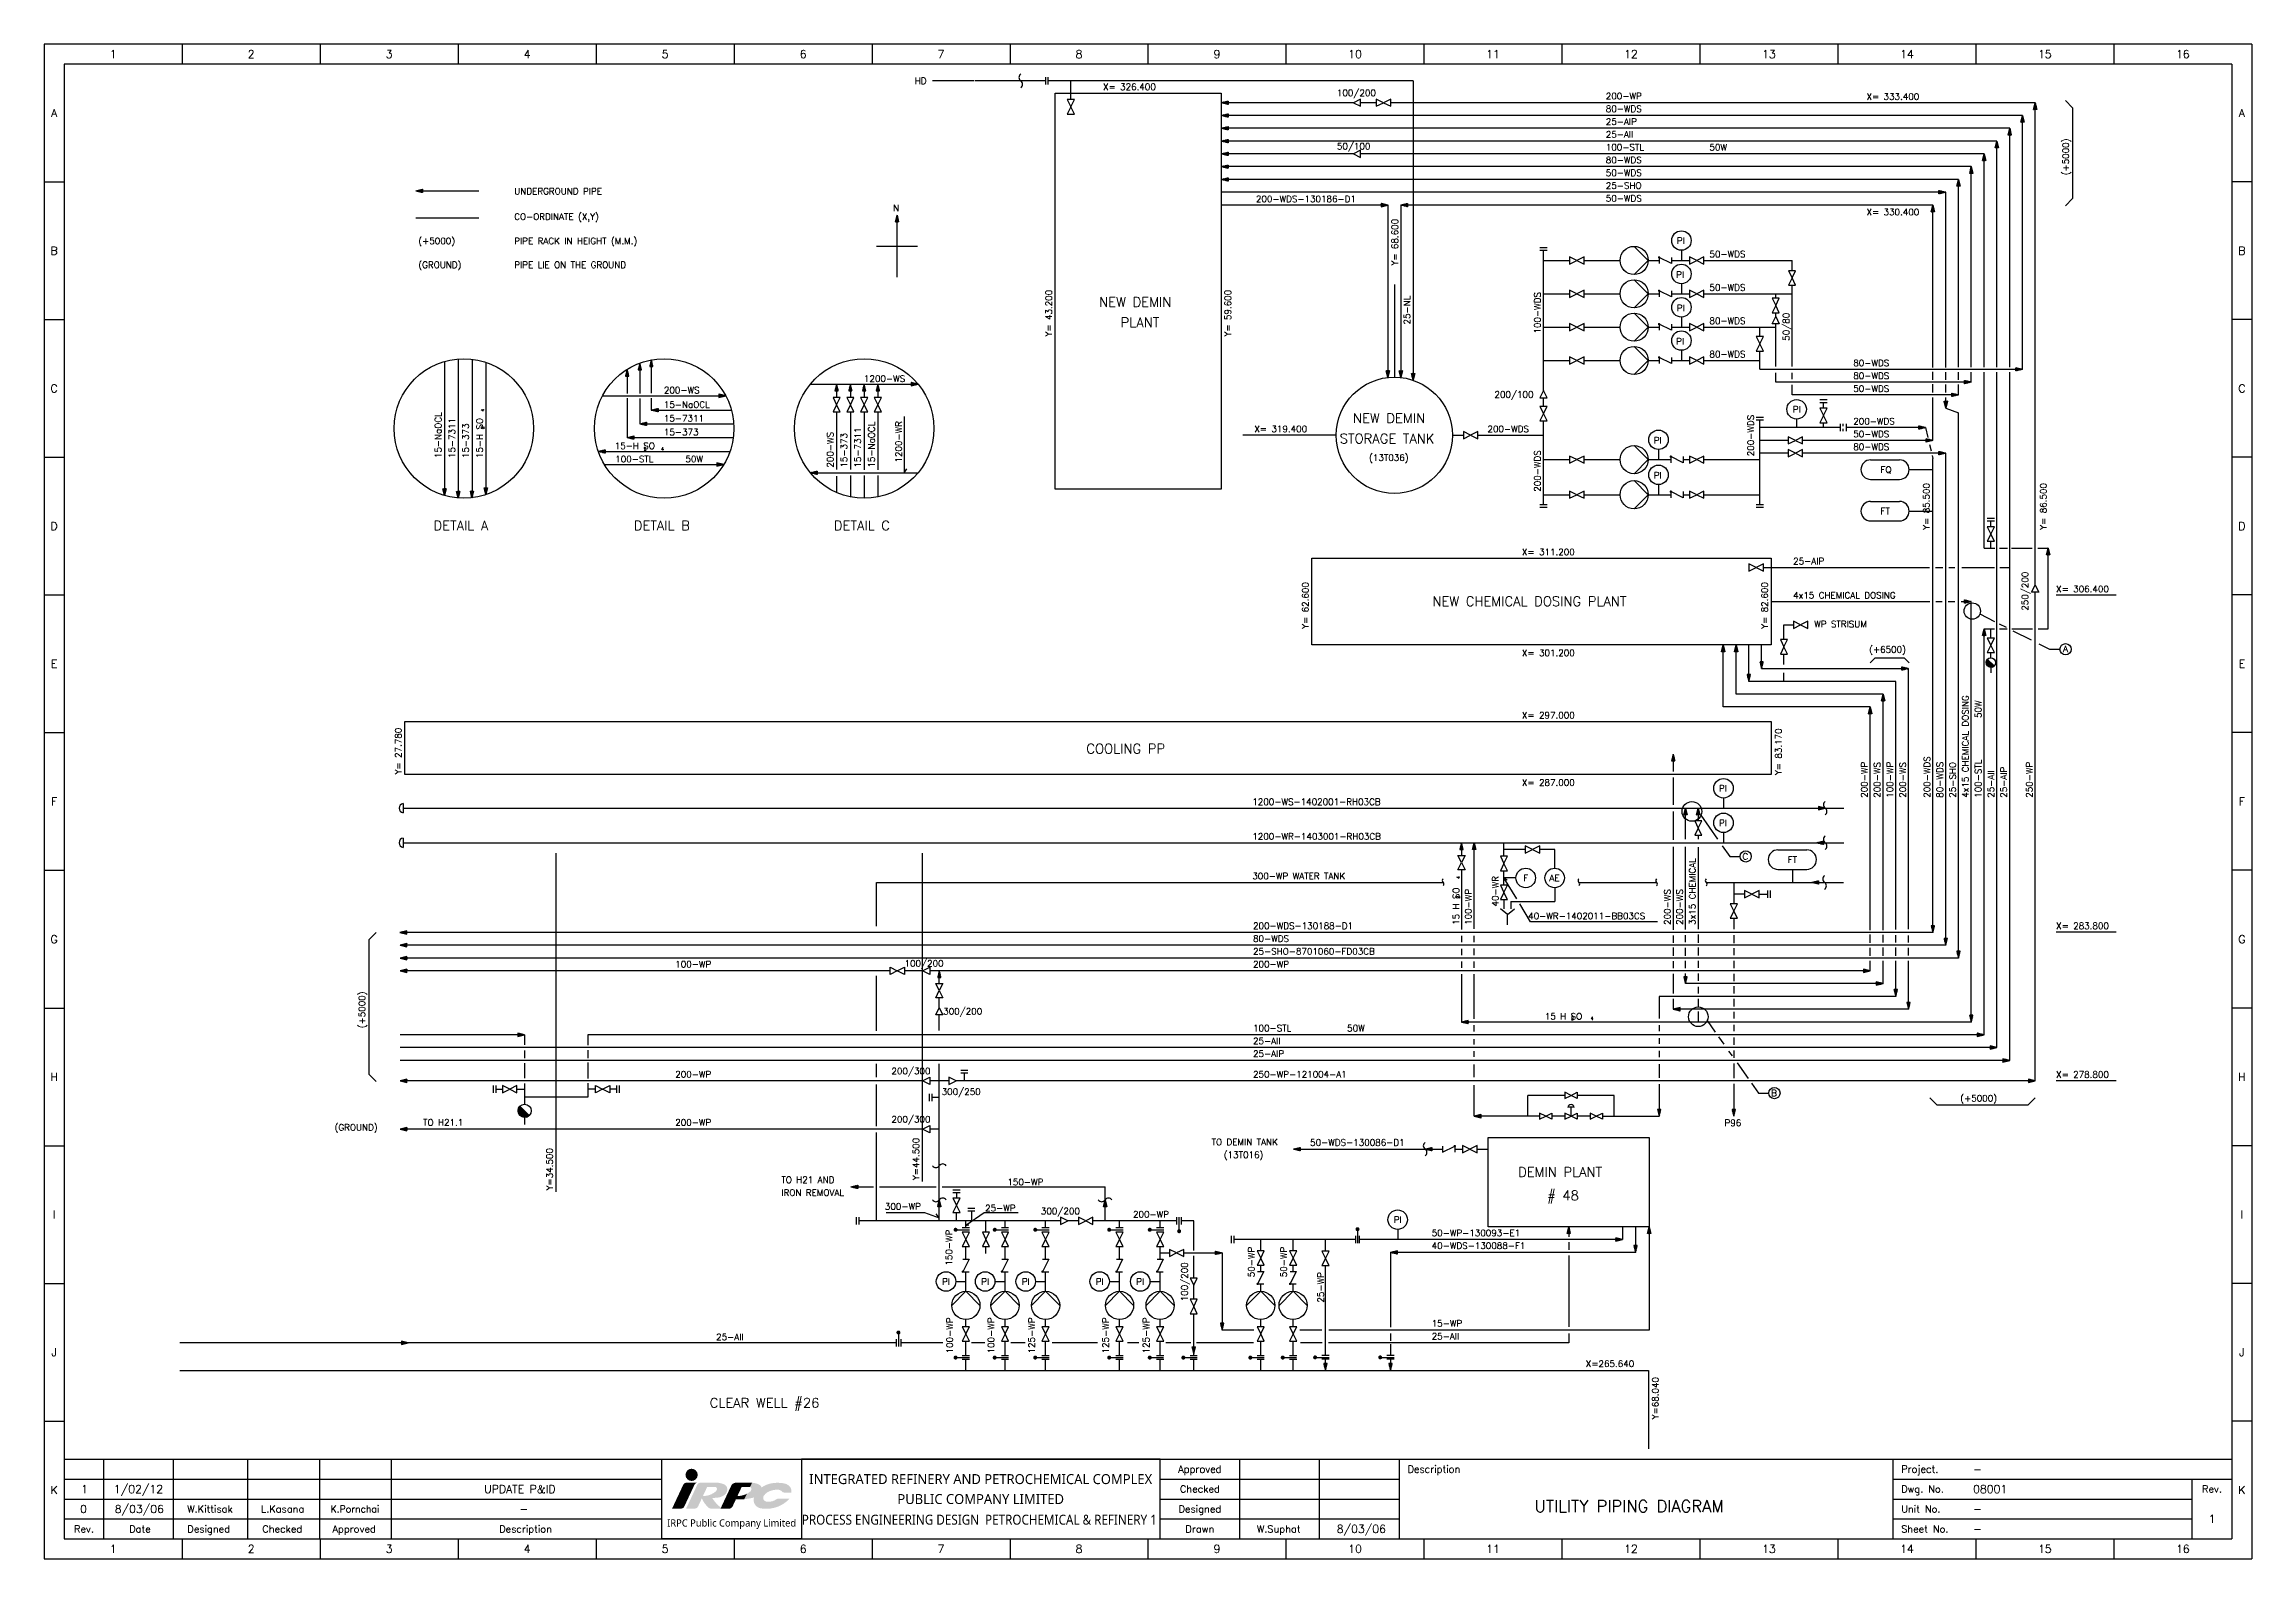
# Paper-space layout 'Layout1' of a CAD drawing. Extents: x 8 to 562, y 63 to 443.
# The model-space entities are those that its viewports show. They can reach past a viewport. Long polylines and large blocks are cut down to what shows.
import ezdxf
from ezdxf.enums import TextEntityAlignment as Align

# ---------------------------------------------------------------- set-up
doc = ezdxf.new("R2010")
doc.units = 0
doc.header["$LTSCALE"] = 300
doc.header["$MEASUREMENT"] = 0
doc.linetypes.add('CENTER', pattern=[2, 1.25, -0.25, 0.25, -0.25])
doc.linetypes.add('HIDDEN', pattern=[0.375, 0.25, -0.125])
doc.layers.get('0').update_dxf_attribs({"linetype": 'CONTINUOUS'})
for name, color, linetype in [('FORM_LINE', 7, 'CONTINUOUS'), ('FORM_TEXT', 3, 'CONTINUOUS'), ('MINE-LINE', 6, 'CONTINUOUS'), ('P-SYMBOL', 2, 'CONTINUOUS'), ('TEXT', 8, 'CONTINUOUS')]:
    doc.layers.add(name, color=color, linetype=linetype)
doc.styles.add('irpc', font='trebuc.ttf')
doc.styles.add('ROMANS', font='romans')
doc.styles.add('ROMANT', font='romant', dxfattribs={"height": 0.1})
doc.styles.get("Standard").update_dxf_attribs({"font": 'SIMPLEX', "width": 0.8})

psp = doc.layouts.get("Layout1")

# ---------------------------------------------------------------- texts
at = {"layer": 'FORM_TEXT'}
for s, height, p in [('1', 2, (25.02, 440.45)), ('2', 2, (59.65, 440.45)), ('3', 2, (94.27, 440.45)), ('4', 2, (128.9, 440.45)), ('5', 2, (163.52, 440.45)), ('6', 2, (198.15, 440.45)), ('7', 2, (232.77, 440.45)), ('8', 2, (267.4, 440.45)), ('9', 2, (302.02, 440.45)), ('10', 2, (336.65, 440.45)), ('11', 2, (371.27, 440.45)), ('12', 2, (405.9, 440.45)), ('13', 2, (440.52, 440.45)), ('14', 2, (475.15, 440.45)), ('15', 2, (509.77, 440.45)), ('16', 2, (544.4, 440.45)), ('A', 2, (10.21, 425.68)), ('A', 2, (559.21, 425.68)), ('B', 2, (10.21, 391.13)), ('B', 2, (559.21, 391.13)), ('C', 2, (10.21, 356.58)), ('C', 2, (559.21, 356.58)), ('D', 2, (10.21, 322.04)), ('D', 2, (559.21, 322.04)), ('E', 2, (10.21, 287.49)), ('E', 2, (559.21, 287.49)), ('F', 2, (10.21, 252.95)), ('F', 2, (559.21, 252.95)), ('G', 2, (10.21, 218.4)), ('G', 2, (559.21, 218.4)), ('H', 2, (10.21, 183.86)), ('H', 2, (559.21, 183.86)), ('I', 2, (10.21, 149.31)), ('I', 2, (559.21, 149.31)), ('J', 2, (10.21, 114.77)), ('J', 2, (559.21, 114.77)), ('Approved', 1.8, (297.73, 85.45)), ('K', 2, (10.21, 80.22)), ('Checked', 1.8, (297.73, 80.45)), ('Rev.', 1.8, (551.71, 80.45)), ('K', 2, (559.21, 80.22)), ('Designed', 1.8, (297.73, 75.45)), ('Rev.', 1.8, (17.71, 70.45)), ('Date', 1.8, (31.75, 70.45)), ('Designed', 1.8, (49, 70.45)), ('Checked', 1.8, (67.46, 70.45)), ('Approved', 1.8, (85.51, 70.45)), ('Description', 1.8, (128.52, 70.45)), ('Drawn', 1.8, (297.73, 70.45)), ('6', 2, (198.15, 65.45)), ('7', 2, (232.77, 65.45)), ('8', 2, (267.4, 65.45)), ('9', 2, (302.02, 65.45)), ('10', 2, (336.65, 65.45)), ('11', 2, (371.27, 65.45)), ('12', 2, (405.9, 65.45)), ('13', 2, (440.52, 65.45)), ('14', 2, (475.15, 65.45)), ('15', 2, (509.77, 65.45)), ('16', 2, (544.4, 65.45))]:
    psp.add_text(s, height=height, dxfattribs=at).set_placement(p, align=Align.MIDDLE_CENTER)
at = {"layer": 'FORM_TEXT', "color": 7, "style": 'irpc'}
for s, height, p in [('INTEGRATED REFINERY AND PETROCHEMICAL COMPLEX', 2.5, (242.73, 82.95)), ('PUBLIC COMPANY LIMITED', 2.5, (242.73, 77.95)), ('IRPC Public Company Limited', 1.8, (180.23, 71.95))]:
    psp.add_text(s, height=height, dxfattribs=at).set_placement(p, align=Align.MIDDLE_CENTER)
at = {"layer": 'FORM_TEXT'}
for s, p in [('Description', (349.83, 85.45)), ('Project.', (473.71, 85.45)), ('Dwg. No.', (473.71, 80.45)), ('Unit No.', (473.71, 75.45)), ('Sheet No.', (473.71, 70.45))]:
    psp.add_text(s, height=1.8, dxfattribs=at).set_placement(p, align=Align.MIDDLE_LEFT)
at = {"layer": 'FORM_TEXT', "color": 7, "style": 'irpc', "width": 0.9}
for s, p in [('PROCESS ENGINEERING DESIGN', (220.08, 72.77)), ('PETROCHEMICAL & REFINERY 1', (265.38, 72.77))]:
    psp.add_text(s, height=2.5, dxfattribs=at).set_placement(p, align=Align.MIDDLE_CENTER)
at = {"layer": 'FORM_TEXT', "color": 3}
for s, p in [('1', (25.02, 65.45)), ('2', (59.65, 65.45)), ('3', (94.27, 65.45)), ('4', (128.9, 65.45)), ('5', (163.52, 65.45))]:
    psp.add_text(s, height=2, dxfattribs=at).set_placement(p, align=Align.MIDDLE_CENTER)
at = {"layer": 'TEXT', "style": 'ROMANT'}
for s, height, p in [('-', 2, (491.76, 85.45)), ('UTILITY PIPING DIAGRAM', 3, (381.72, 76.16)), ('08001', 2, (491.76, 80.45)), ('-', 2, (491.76, 75.45)), ('-', 2, (491.76, 70.45))]:
    psp.add_text(s, height=height, dxfattribs=at).set_placement(p, align=Align.MIDDLE_LEFT)
for s, height, p in [('1', 2, (17.81, 80.45)), ('1/02/12', 2, (31.38, 80.45)), ('UPDATE P&ID', 2, (127.09, 80.45)), ('0', 2, (17.58, 75.45)), ('8/03/06', 2, (31.6, 75.45)), ('W.Kittisak', 1.8, (49.33, 75.45)), ('L.Kasana', 1.8, (67.56, 75.45)), ('-', 2, (128.06, 75.45)), ('1', 2, (551.71, 72.95)), ('W.Suphat', 1.8, (317.52, 70.45)), ('8/03/06', 2, (338.24, 70.45))]:
    psp.add_text(s, height=height, dxfattribs=at).set_placement(p, align=Align.MIDDLE_CENTER)
at = {"layer": 'TEXT', "style": 'ROMANT', "width": 0.95}
psp.add_text('K.Pornchai', height=1.8, dxfattribs=at).set_placement((85.7, 75.45), align=Align.MIDDLE_CENTER)

msp = doc.modelspace()

# ---------------------------------------------------------------- texts
at = {"layer": 'TEXT', "color": 0, "linetype": 'Continuous', "style": 'ROMANS'}
for s, height, p in [('HD', 200, (-273542, -63997)), ('X= 326.400', 200, (-267667, -64184)), ('100/200', 200, (-260372, -64373)), ('200-WP', 200, (-251983, -64472)), ('80-WDS', 200, (-251983, -64871)), ('X= 333.400', 200, (-243849, -64488)), ('25-AIP', 200, (-251983, -65270)), ('50/100', 200, (-260372, -66037)), ('25-AII', 200, (-251983, -65669)), ('100-STL             50W', 200, (-251983, -66068)), ('80-WDS', 200, (-251983, -66467)), ('50-WDS', 200, (-251983, -66866)), ('UNDERGROUND PIPE', 200, (-286037, -67440)), ('200-WDS-130186-D1', 200, (-262899, -67680)), ('25-SHO', 200, (-251983, -67265)), ('50-WDS', 200, (-251983, -67664)), ('CO-ORDINATE (X,Y)', 200, (-286037, -68234)), ('N', 200, (-274215, -67960)), ('X= 330.400', 200, (-243849, -68090)), ('(+5000)', 200, (-289031, -68991)), ('PIPE RACK IN HEIGHT (M.M.)', 200, (-286037, -68991)), ('PI', 200, (-249766, -68980)), ('(GROUND)', 200, (-289031, -69736)), ('PIPE LIE ON THE GROUND', 200, (-286037, -69736)), ('50-WDS', 200, (-248749, -69402)), ('PI', 200, (-249788, -70041)), ('50-WDS', 200, (-248749, -70443)), ('NEW DEMIN', 300, (-267787, -70946)), ('PI', 200, (-249766, -71082)), ('PLANT', 300, (-267119, -71582)), ('80-WDS', 200, (-248749, -71484)), ('PI', 200, (-249788, -72120)), ('80-WDS', 200, (-248749, -72522)), ('80-WDS', 200, (-244262, -72798)), ('80-WDS', 200, (-244262, -73197)), ('200-WS', 200, (-281369, -73646)), ('1200-WS', 200, (-275127, -73285)), ('200/100', 200, (-255456, -73780)), ('50-WDS', 200, (-244262, -73596)), ('15-NaOCL', 200, (-281369, -74096)), ('15-7311', 200, (-281369, -74525)), ('NEW DEMIN', 300, (-259871, -74569)), ('PI', 200, (-246149, -74244)), ('15-373', 200, (-281369, -74954)), ('X= 319.400', 200, (-262946, -74854)), ('STORAGE TANK', 300, (-260284, -75205)), ('200-WDS', 200, (-255675, -74854)), ('PI', 200, (-250488, -75212)), ('200-WDS', 200, (-244262, -74615)), ('50-WDS', 200, (-244262, -75014)), ('15-H SO', 200, (-282902, -75383)), ('100-STL      50W', 200, (-282886, -75793)), ('2', 100, (-281998, -75427)), ('4', 100, (-281453, -75427)), ('(13T036)', 200, (-259369, -75751)), ('80-WDS', 200, (-244262, -75413)), ('PI', 200, (-250488, -76301)), ('FQ', 200, (-243412, -76125)), ('DETAIL A', 300, (-288555, -77916)), ('DETAIL B', 300, (-282307, -77916)), ('DETAIL C', 300, (-276065, -77916)), ('FT', 200, (-243412, -77419)), ('X= 311.200', 200, (-254598, -78693)), ('25-AIP', 200, (-246138, -78978)), ('4x15 CHEMICAL DOSING', 200, (-246138, -80044)), ('X= 306.400', 200, (-237933, -79847)), ('NEW CHEMICAL DOSING PLANT', 300, (-257393, -80281)), ('WP STRISUM', 200, (-245483, -80942)), ('X= 301.200', 200, (-254598, -81840)), ('(+6500)', 200, (-243768, -81735)), ('A', 200, (-237718, -81715)), ('X= 297.000', 200, (-254598, -83784)), ('COOLING PP', 300, (-268189, -84877)), ('X= 287.000', 200, (-254598, -85884)), ('PI', 200, (-248453, -86063)), ('1200-WS-1402001-RH03CB', 200, (-263011, -86485)), ('1200-WR-1403001-RH03CB', 200, (-263011, -87564)), ('PI', 200, (-248453, -87142)), ('C', 200, (-247721, -88187)), ('FT', 200, (-246304, -88288)), ('300-WP WATER TANK', 200, (-263011, -88801)), ('F', 200, (-254558, -88860)), ('AE', 200, (-253743, -88860)), ('200-WDS-130188-D1', 200, (-262988, -90353)), ('40-WR-1402011-BB03CS', 200, (-254405, -90045)), ('X= 283.800', 200, (-237933, -90354)), ('80-WDS', 200, (-262988, -90752)), ('100-WP', 200, (-281014, -91550)), ('100/200', 200, (-273860, -91525)), ('25-SHO-8701060-FD03CB', 200, (-262988, -91151)), ('200-WP', 200, (-262988, -91550)), ('300/200', 200, (-272655, -93020)), ('15 H SO', 200, (-253886, -93176)), ('100-STL           50W', 200, (-262988, -93545)), ('2', 100, (-253070, -93191)), ('4', 100, (-252454, -93191)), ('25-AII', 200, (-262988, -93944)), ('25-AIP', 200, (-262988, -94343)), ('200-WP', 200, (-281014, -94982)), ('200/300', 200, (-274270, -94882)), ('250-WP-121004-A1', 200, (-262988, -94982)), ('X= 278.800', 200, (-237933, -94990)), ('300/250', 200, (-272703, -95528)), ('B', 200, (-246824, -95569)), ('(+5000)', 200, (-240925, -95733)), ('(GROUND)', 200, (-291643, -96640)), ('TO H21.1', 200, (-288880, -96486)), ('200-WP', 200, (-281014, -96486)), ('200/300', 200, (-274270, -96386)), ('P96', 200, (-248280, -96498)), ('TO DEMIN TANK', 200, (-264280, -97097)), ('50-WDS-130086-D1', 200, (-261208, -97111)), ('(13T016)', 200, (-263901, -97496)), ('DEMIN PLANT', 300, (-254719, -98083)), ('TO H21 AND', 200, (-277703, -98275)), ('IRON REMOVAL', 200, (-277703, -98674)), ('150-WP', 200, (-270652, -98344)), ('# 48', 300, (-253812, -98811)), ('300-WP', 200, (-274474, -99106)), ('25-WP', 200, (-271347, -99157)), ('300/200', 200, (-269607, -99251)), ('200-WP', 200, (-266733, -99349)), ('PI', 200, (-258598, -99519)), ('50-WP-130093-E1', 200, (-257415, -99931)), ('40-WDS-130088-F1', 200, (-257415, -100330)), ('PI', 200, (-272691, -101448)), ('PI', 200, (-271470, -101448)), ('PI', 200, (-270205, -101448)), ('PI', 200, (-267898, -101448)), ('PI', 200, (-266633, -101448)), ('15-WP', 200, (-257415, -102754)), ('25-AII', 200, (-279738, -103176)), ('25-AII', 200, (-257415, -103153)), ('X=265.640', 200, (-252606, -104012)), ('CLEAR WELL #26', 300, (-279939, -105281))]:
    msp.add_text(s, height=height, dxfattribs=at).set_placement(p)
for s, height, p in [('(+5000)', 200, (-237535, -66845)), ('Y= 68.600', 200, (-258466, -69660)), ('Y= 43.200', 200, (-269261, -71874)), ('Y= 59.600', 200, (-263676, -71874)), ('25-NL', 200, (-258086, -71497)), ('100-WDS', 200, (-254016, -71780)), ('50/80', 200, (-246258, -72006)), ('15-NaOCL', 200, (-288312, -75665)), ('4', 100, (-286974, -74217)), ('200-WDS', 200, (-247363, -75608)), ('15-7311', 200, (-287883, -75665)), ('15-373', 200, (-287454, -75665)), ('15-H SO', 200, (-287018, -75666)), ('2', 100, (-286974, -74762)), ('200-WS', 200, (-276080, -75961)), ('15-373', 200, (-275651, -75961)), ('15-7311', 200, (-275222, -75961)), ('15-NaOCL', 200, (-274793, -75961)), ('1200-WR', 200, (-273946, -75804)), ('200-WDS', 200, (-254016, -76714)), ('Y= 85.500', 200, (-241882, -77901)), ('Y= 86.500', 200, (-238231, -77901)), ('Y= 62.600', 200, (-261255, -80991)), ('Y= 82.600', 200, (-246928, -80991)), ('250/200', 200, (-238805, -80424)), ('4x15 CHEMICAL DOSING', 200, (-240665, -86259)), ('100-STL        50W', 200, (-240266, -86259)), ('Y= 27.780', 200, (-289555, -85531)), ('Y= 83.170', 200, (-246497, -85551)), ('200-WP', 200, (-243818, -86259)), ('200-WS', 200, (-243419, -86259)), ('100-WP', 200, (-243020, -86259)), ('200-WS', 200, (-242621, -86259)), ('200-WDS', 200, (-241862, -86259)), ('80-WDS', 200, (-241463, -86259)), ('25-SHO', 200, (-241064, -86259)), ('25-AIP', 200, (-239468, -86259)), ('250-WP', 200, (-238670, -86259)), ('25-AII', 200, (-239867, -86259)), ('3x15 CHEMICAL', 200, (-249183, -90224)), ('4', 100, (-256538, -88792)), ('40-WR', 200, (-255332, -89650)), ('15 H SO', 200, (-256554, -90224)), ('2', 100, (-256538, -89408)), ('100-WP', 200, (-256173, -90224)), ('200-WS', 200, (-249963, -90224)), ('200-WS', 200, (-249582, -90224)), ('(+5000)', 200, (-290690, -93448)), ('Y=44.500', 200, (-273406, -98186)), ('Y=34.500', 200, (-284836, -98507)), ('150-WP', 200, (-272376, -100852)), ('50-WP', 200, (-262944, -101214)), ('50-WP', 200, (-261934, -101214)), ('100/200', 200, (-265027, -101965)), ('25-WP', 200, (-260777, -102006)), ('100-WP', 200, (-272353, -103590)), ('100-WP', 200, (-271061, -103590)), ('125-WP', 200, (-269796, -103590)), ('125-WP', 200, (-267489, -103590)), ('125-WP', 200, (-266224, -103590)), ('Y=68.040', 200, (-250337, -105646))]:
    msp.add_text(s, height=height, rotation=90, dxfattribs=at).set_placement(p)

# ---------------------------------------------------------------- blocks, each defined once
blk = doc.blocks.new('IRPC2')
blk.add_hatch(color=1).paths.add_polyline_path([(-9.88, 8.47, 1), (-6.81, 8.47, 1)])
at = {"layer": 'FORM_LINE'}
h = blk.add_hatch(color=168, dxfattribs=at)
h.set_gradient(color1=(4, 17, 103), color2=(5, 21, 128), one_color=1, tint=0.26)
h.paths.add_polyline_path([(-7.63, 5.97, -0.291085), (-6.8, 6.5), (-9.62, 6.5, 0.291085), (-10.45, 5.97), (-13.25, 0), (-11.01, 0, 0.291085), (-10.18, 0.53)])
h = blk.add_hatch(color=20, dxfattribs=at)
h.set_gradient(color1=(241, 33, 14), color2=(242, 51, 33), one_color=1, tint=0.54, name='INVSPHERICAL')
h.paths.add_polyline_path([(-9.88, 8.47, 1), (-6.81, 8.47, 1)])
h = blk.add_hatch(color=168, dxfattribs=at)
h.set_gradient(color1=(4, 17, 103), color2=(5, 21, 128), one_color=1, tint=0.26)
h.paths.add_polyline_path([(-4.43, 5.45), (-2.44, 5.45, -0.361318), (-1.98, 4.98, -0.218315), (-2.34, 4.26, -0.180443), (-5.5, 3.17), (-5.79, 2.56, 0.09856), (-4.11, 0.24, 0.188802), (-3.48, 0), (-1.09, 0), (-0.98, 0.24, -0.093879), (-3.16, 2.66, 0.007321), (-1.92, 2.74, 0.15455), (0.1, 3.59, 0.208852), (0.6, 4.94, 0.275452), (-0.04, 6.01, 0.096346), (-1.84, 6.5), (-6.1, 6.5, 0.291085), (-6.93, 5.97), (-9.72, 0), (-7.57, 0, 0.291085), (-6.73, 0.53)])
h = blk.add_hatch(color=168, dxfattribs=at)
h.set_gradient(color1=(4, 17, 103), color2=(5, 21, 128), one_color=1, tint=0.26)
h.paths.add_polyline_path([(3.67, 6.5), (2.79, 6.5, 0.291085), (1.59, 5.74), (-1.09, 0), (0.63, 0)])
h = blk.add_hatch(color=162, dxfattribs=at)
h.set_gradient(color1=(6, 33, 208), color2=(7, 36, 223), one_color=1, tint=0.45)
h.paths.add_polyline_path([(4.23, 5.45), (4.72, 6.5), (3.67, 6.5), (0.63, 0), (1.09, 0, 0.291085), (1.93, 0.53)])
h = blk.add_hatch(color=161, dxfattribs=at)
h.set_gradient(color1=(78, 145, 253), color2=(63, 136, 253), one_color=1, tint=0.62, name='HEMISPHERICAL')
h.paths.add_polyline_path([(5.77, 6.5), (4.72, 6.5), (4.23, 5.45), (5.27, 5.45)])
h.paths.add_polyline_path([(4.26, 3.27, -0.057594), (3.16, 3.17), (2.77, 2.32, 0.01675), (3.81, 2.31)])
h = blk.add_hatch(color=141, dxfattribs=at)
h.set_gradient(color1=(98, 212, 253), color2=(24, 191, 251), one_color=1, tint=0.54, name='HEMISPHERICAL')
h.paths.add_polyline_path([(5.27, 5.45), (6.23, 5.45, -0.044401), (6.31, 5.43), (6.82, 6.5), (5.77, 6.5)])
h.paths.add_polyline_path([(5.52, 3.72, -0.070381), (4.26, 3.27), (3.81, 2.31, 0.017325), (4.88, 2.37)])
h = blk.add_hatch(color=131, dxfattribs=at)
h.set_gradient(color1=(111, 251, 249), color2=(131, 252, 250), one_color=1, tint=0.75)
h.paths.add_polyline_path([(9.21, 5.3, 0.1968), (8.62, 6.01, 0.096346), (6.82, 6.5), (6.82, 6.5), (6.31, 5.43, -0.311913), (6.68, 4.98, -0.218315), (6.32, 4.26, -0.05077), (5.52, 3.72), (4.88, 2.37, 0.030032), (6.73, 2.65, 0.030695), (7.31, 2.81, 0.457418), (9, 0.07, 0.101955), (12.22, 0.16, 0.153094), (16.25, 2.52), (13.4, 2.52, 0.160886), (13.01, 2.39, -0.173681), (10.77, 1.71, -0.314532), (9.65, 2.39, -0.259048), (9.92, 3.41, -0.10632), (10.94, 4.25, -0.12943), (13.43, 4.73, -0.206239), (14.34, 4.27, 0.221887), (14.84, 4.04), (16.64, 4.04, 0.270359), (16.15, 5.7, 0.088375), (15.23, 6.23, 0.095757), (12.1, 6.4, 0.124424)])
blk = doc.blocks.new('*X1')
at = {"color": 0}
for p, q in [((-45299, 9537), (-45296, 9540)), ((-45139, 9377), (-45299, 9537)), ((-45296, 9523), (-45278, 9540)), ((-45143, 9363), (-45294, 9514)), ((-45292, 9508), (-45261, 9540)), ((-45289, 9494), (-45243, 9540)), ((-45146, 9349), (-45288, 9491)), ((-45285, 9480), (-45225, 9540)), ((-45136, 9392), (-45284, 9540)), ((-45282, 9466), (-45208, 9540)), ((-45150, 9335), (-45282, 9467)), ((-45279, 9451), (-45190, 9540)), ((-45153, 9320), (-45277, 9444)), ((-45275, 9437), (-45172, 9540)), ((-45272, 9423), (-45155, 9540)), ((-45157, 9306), (-45271, 9421)), ((-45268, 9409), (-45137, 9540)), ((-45132, 9406), (-45267, 9540)), ((-45265, 9395), (-45119, 9540)), ((-45261, 9380), (-45102, 9540)), ((-45258, 9366), (-45105, 9519)), ((-45254, 9352), (-45111, 9496)), ((-45251, 9338), (-45116, 9472)), ((-45129, 9420), (-45249, 9540)), ((-45248, 9323), (-45122, 9449)), ((-45244, 9309), (-45128, 9426)), ((-45126, 9434), (-45231, 9540)), ((-45122, 9449), (-45214, 9540)), ((-45119, 9463), (-45196, 9540)), ((-45115, 9477), (-45178, 9540)), ((-45112, 9491), (-45161, 9540)), ((-45108, 9506), (-45143, 9540)), ((-45105, 9520), (-45125, 9540)), ((-45101, 9534), (-45107, 9540)), ((-45160, 9292), (-45266, 9398)), ((-45163, 9278), (-45260, 9374)), ((-45167, 9264), (-45254, 9351)), ((-45170, 9249), (-45249, 9328)), ((-45174, 9235), (-45243, 9304)), ((-45241, 9295), (-45133, 9402)), ((-45237, 9281), (-45139, 9379)), ((-45177, 9221), (-45237, 9281)), ((-45234, 9266), (-45145, 9356)), ((-45181, 9207), (-45232, 9258)), ((-45230, 9252), (-45150, 9332)), ((-45227, 9238), (-45156, 9309)), ((-45184, 9192), (-45226, 9234)), ((-45223, 9224), (-45162, 9286)), ((-45220, 9210), (-45167, 9262)), ((-45188, 9178), (-45220, 9211)), ((-45217, 9195), (-45173, 9239)), ((-45191, 9164), (-45215, 9188)), ((-45213, 9181), (-45178, 9216)), ((-45210, 9167), (-45184, 9192)), ((-45194, 9150), (-45209, 9164)), ((-45206, 9153), (-45190, 9169)), ((-45203, 9138), (-45195, 9146)), ((-45198, 9135), (-45203, 9141))]:
    blk.add_line(p, q, dxfattribs=at)
blk = doc.blocks.new('SON')
at = {"color": 0, "linetype": 'ByBlock'}
blk.add_lwpolyline([(64, 264), (-64, 264), (0, 0)], close=True, dxfattribs=at)
at = {"color": 0, "linetype": 'ByBlock', "xscale": 0.6400000000000001, "yscale": 0.6400000000000001, "zscale": 0.6400000000000001}
blk.add_blockref('*X1', (28928, -5841), dxfattribs=at)

# ---------------------------------------------------------------- hatches: boundary and pattern name
h = msp.add_hatch()
h.set_pattern_fill('ANSI31', color=6, style=0)
h.set_pattern_definition([(45, (0, 0), (-0.08838834765, 0.08838834765), [])])
h.paths.add_polyline_path([(-240079, -81944, 0.189327), (-240118, -82043, 0.681623), (-239865, -82143)])
h = msp.add_hatch()
h.set_pattern_fill('ANSI31', color=6, style=0)
h.set_pattern_definition([(45, (1200, 0), (-0.08838834765, 0.08838834765), [])])
h.paths.add_polyline_path([(-285567, -96164), (-285861, -95878, 0.195037), (-285919, -96021, 0.673589)])

# ---------------------------------------------------------------- linework, layer by layer
at = {"color": 6}
for p, q in [((-271690, -63900), (-272989, -63900)), ((-269458, -63900), (-270237, -63900)), ((-257997, -63900), (-269378, -63900)), ((-268673, -64483), (-268673, -63900)), ((-257997, -63900), (-257997, -73234)), ((-259858, -64579), (-263979, -64579)), ((-259143, -64579), (-259633, -64579)), ((-238585, -64579), (-258693, -64579)), ((-238585, -79626), (-238585, -64579)), ((-238984, -64978), (-263979, -64978)), ((-239383, -65377), (-263979, -65377)), ((-239383, -72823), (-239383, -65377)), ((-238984, -72895), (-238984, -64978)), ((-239782, -65776), (-263979, -65776)), ((-239782, -72832), (-239782, -65776)), ((-259858, -66175), (-263979, -66175)), ((-240580, -66574), (-263979, -66574)), ((-240181, -66175), (-259633, -66175)), ((-240580, -72832), (-240580, -66574)), ((-240181, -72823), (-240181, -66175)), ((-240979, -66973), (-263979, -66973)), ((-241378, -67372), (-263979, -67372)), ((-241378, -72836), (-241378, -67372)), ((-240979, -72827), (-240979, -66973)), ((-274096, -70023), (-274096, -68087)), ((-258780, -67771), (-263979, -67771)), ((-258780, -67771), (-258780, -73149)), ((-241777, -67771), (-258380, -67771)), ((-258380, -67771), (-258380, -73149)), ((-241777, -72836), (-241777, -67771)), ((-274739, -69055), (-273453, -69055)), ((-253927, -73561), (-253927, -69183)), ((-253927, -69499), (-253111, -69499)), ((-252661, -69499), (-251538, -69499)), ((-251099, -69060), (-250660, -69499)), ((-250660, -69499), (-251099, -69938)), ((-250660, -69499), (-250322, -69499)), ((-249937, -69499), (-249371, -69499)), ((-249624, -69183), (-249624, -69499)), ((-248921, -69499), (-246174, -69499)), ((-246174, -69820), (-246174, -69499)), ((-251099, -70101), (-250660, -70540)), ((-249624, -70224), (-249624, -70540)), ((-253927, -70540), (-253111, -70540)), ((-252661, -70540), (-251538, -70540)), ((-250660, -70540), (-251099, -70979)), ((-250660, -70540), (-250322, -70540)), ((-249937, -70540), (-249371, -70540)), ((-248921, -70540), (-246174, -70540)), ((-246683, -70680), (-246683, -70540)), ((-246174, -72810), (-246174, -70270)), ((-253927, -71581), (-253111, -71581)), ((-252661, -71581), (-251538, -71581)), ((-251099, -71142), (-250660, -71581)), ((-250660, -71581), (-251099, -72020)), ((-250660, -71581), (-250322, -71581)), ((-249937, -71581), (-249371, -71581)), ((-249624, -71265), (-249624, -71581)), ((-248921, -71581), (-246683, -71581)), ((-247176, -71875), (-247176, -71581)), ((-246683, -71252), (-246683, -71130)), ((-246683, -72810), (-246683, -71477)), ((-251099, -72180), (-250660, -72619)), ((-249624, -72303), (-249624, -72619)), ((-288213, -72648), (-288213, -76830)), ((-287784, -72570), (-287784, -76908)), ((-287355, -72578), (-287355, -76900)), ((-286926, -72674), (-286926, -76804)), ((-282516, -72894), (-282516, -73649)), ((-282121, -72700), (-282121, -73654)), ((-281761, -72600), (-281761, -73639)), ((-253927, -72619), (-253111, -72619)), ((-252661, -72619), (-251538, -72619)), ((-250660, -72619), (-251099, -73058)), ((-250660, -72619), (-250322, -72619)), ((-249937, -72619), (-249371, -72619)), ((-248921, -72619), (-247176, -72619)), ((-247176, -72895), (-247176, -72325)), ((-247176, -72895), (-238984, -72895)), ((-246683, -73294), (-246683, -73001)), ((-246174, -73200), (-246174, -73001)), ((-241777, -73219), (-241777, -72971)), ((-241378, -73224), (-241378, -72980)), ((-240979, -73219), (-240979, -72980)), ((-240580, -73294), (-240580, -72989)), ((-240181, -78469), (-240181, -72989)), ((-239782, -94051), (-239782, -72980)), ((-239383, -94450), (-239383, -72989)), ((-276801, -73357), (-273440, -73357)), ((-275981, -73357), (-275981, -73773)), ((-275552, -73357), (-275552, -73773)), ((-275123, -73357), (-275123, -73773)), ((-274694, -73357), (-274694, -73773)), ((-240580, -73294), (-246683, -73294)), ((-246174, -73693), (-246174, -73383)), ((-240979, -73693), (-246174, -73693)), ((-241777, -73621), (-241777, -73360)), ((-241378, -73621), (-241378, -73365)), ((-240979, -73693), (-240979, -73370)), ((-288213, -74223), (-288213, -76830)), ((-287784, -74223), (-287784, -76908)), ((-287355, -74223), (-287355, -76900)), ((-286926, -74223), (-286926, -76804)), ((-283283, -73718), (-279441, -73718)), ((-282516, -73799), (-282516, -75027)), ((-282121, -73804), (-282121, -74598)), ((-281761, -73799), (-281761, -74169)), ((-281761, -74169), (-279263, -74169)), ((-275981, -74223), (-275981, -76017)), ((-275552, -74223), (-275552, -76017)), ((-275123, -74223), (-275123, -76027)), ((-274694, -74223), (-274694, -76027)), ((-253927, -74051), (-253927, -73786)), ((-245192, -74112), (-245192, -73925)), ((-241777, -75111), (-241777, -73776)), ((-241378, -74103), (-241378, -73771)), ((-241378, -74103), (-240979, -74248)), ((-240979, -91258), (-240979, -74248)), ((-282516, -75027), (-279206, -75027)), ((-282121, -74598), (-279191, -74598)), ((-256767, -74951), (-256426, -74951)), ((-255976, -74951), (-253927, -74951)), ((-253927, -77108), (-253927, -74501)), ((-247176, -77108), (-247176, -74472)), ((-244675, -74712), (-247176, -74712)), ((-246030, -74447), (-246030, -74712)), ((-245192, -74712), (-245192, -74562)), ((-242004, -74712), (-244472, -74712)), ((-242004, -74712), (-241932, -75018)), ((-283416, -75456), (-279308, -75456)), ((-253927, -75713), (-253111, -75713)), ((-252661, -75713), (-251538, -75713)), ((-251099, -75274), (-250660, -75713)), ((-250660, -75713), (-251099, -76152)), ((-250660, -75713), (-249955, -75713)), ((-250340, -75397), (-250340, -75713)), ((-249570, -75713), (-249371, -75713)), ((-248921, -75713), (-247176, -75713)), ((-246293, -75111), (-247176, -75111)), ((-246293, -75510), (-247176, -75510)), ((-241777, -75111), (-245843, -75111)), ((-241378, -75510), (-245843, -75510)), ((-243720, -75720), (-242822, -75720)), ((-241880, -75240), (-241834, -75434)), ((-241799, -75583), (-241777, -75677)), ((-241777, -90460), (-241777, -75677)), ((-241378, -90859), (-241378, -75510)), ((-283223, -75866), (-279501, -75866)), ((-276801, -76121), (-273440, -76121)), ((-275981, -76232), (-275981, -76737)), ((-275552, -76211), (-275552, -76871)), ((-275123, -76211), (-275123, -76915)), ((-274694, -76211), (-274694, -76872)), ((-251099, -76367), (-250660, -76806)), ((-243720, -76328), (-242822, -76328)), ((-242518, -76024), (-241777, -76024)), ((-253927, -76806), (-253111, -76806)), ((-252661, -76806), (-251538, -76806)), ((-250660, -76806), (-251099, -77245)), ((-250660, -76806), (-249955, -76806)), ((-250340, -76490), (-250340, -76806)), ((-249570, -76806), (-249371, -76806)), ((-248921, -76806), (-247176, -76806)), ((-243720, -77014), (-242822, -77014)), ((-243720, -77622), (-242822, -77622)), ((-242518, -77318), (-241777, -77318)), ((-239972, -77810), (-239972, -77623)), ((-240181, -78469), (-239842, -78469)), ((-239972, -78469), (-239972, -78260)), ((-239702, -78469), (-239447, -78469)), ((-239324, -78469), (-238679, -78469)), ((-238506, -78469), (-238186, -78469)), ((-238186, -80986), (-238186, -78469)), ((-247067, -79075), (-241886, -79075)), ((-241693, -79075), (-241469, -79075)), ((-241277, -79075), (-241094, -79075)), ((-240871, -79075), (-239856, -79075)), ((-239694, -79075), (-239383, -79075)), ((-238585, -95089), (-238585, -79851)), ((-246823, -80141), (-241877, -80141)), ((-241682, -80141), (-241487, -80141)), ((-241299, -80141), (-241096, -80141)), ((-240893, -80141), (-240580, -80141)), ((-240580, -93253), (-240580, -80141)), ((-246425, -80863), (-246131, -80863)), ((-246425, -81326), (-246425, -80863)), ((-240181, -93652), (-240181, -80986)), ((-240181, -80986), (-239858, -80986)), ((-239972, -81277), (-239972, -80986)), ((-239703, -80986), (-239465, -80986)), ((-239315, -80986), (-238668, -80986)), ((-238498, -80986), (-238186, -80986)), ((-248318, -83427), (-248318, -81491)), ((-247919, -83028), (-247919, -81491)), ((-247520, -82629), (-247520, -81491)), ((-247121, -82230), (-247121, -81491)), ((-246425, -82107), (-246425, -81776)), ((-243732, -82052), (-243582, -81895)), ((-243582, -81895), (-242672, -81895)), ((-242522, -82052), (-242672, -81895)), ((-240079, -81944), (-239865, -82143)), ((-239972, -81897), (-239972, -81727)), ((-242935, -82629), (-247520, -82629)), ((-247121, -82230), (-242536, -82230)), ((-246425, -82629), (-246425, -82359)), ((-242935, -90367), (-242935, -82629)), ((-242536, -90360), (-242536, -82230)), ((-239972, -82190), (-239972, -82364)), ((-243334, -83028), (-247919, -83028)), ((-243334, -90386), (-243334, -83028)), ((-243733, -83427), (-248318, -83427)), ((-243733, -90386), (-243733, -83427)), ((-249878, -84894), (-249878, -85440)), ((-249878, -85626), (-249878, -86476)), ((-289503, -86582), (-245139, -86582)), ((-249878, -86690), (-249878, -87570)), ((-249497, -87546), (-249497, -86582)), ((-249098, -86582), (-249098, -86978)), ((-248311, -86266), (-248311, -86582)), ((-249098, -87428), (-249098, -87546)), ((-248311, -87345), (-248311, -87661)), ((-289503, -87661), (-245139, -87661)), ((-256487, -87661), (-256487, -88057)), ((-256088, -90351), (-256088, -87661)), ((-255160, -88085), (-255160, -87661)), ((-254494, -87874), (-255160, -87874)), ((-253578, -87874), (-254044, -87874)), ((-253578, -88455), (-253578, -87874)), ((-249878, -87784), (-249878, -90378)), ((-249497, -90364), (-249497, -87792)), ((-249098, -87804), (-249098, -90357)), ((-246612, -87883), (-245714, -87883)), ((-256487, -88507), (-256487, -90368)), ((-255160, -88984), (-255160, -88535)), ((-254785, -88759), (-255160, -88759)), ((-246612, -88491), (-245714, -88491)), ((-246163, -88491), (-246163, -88898)), ((-274732, -88898), (-257054, -88898)), ((-274732, -90259), (-274732, -88898)), ((-255160, -89434), (-255160, -89721)), ((-254941, -89493), (-254941, -89721)), ((-254941, -89493), (-253578, -89493)), ((-253578, -89063), (-253578, -89493)), ((-252817, -88898), (-250397, -88898)), ((-248851, -88898), (-245156, -88898)), ((-247989, -88898), (-247989, -89568)), ((-247651, -89264), (-247989, -89264)), ((-247201, -89264), (-246926, -89264)), ((-255047, -89899), (-255265, -89722)), ((-255047, -89899), (-254829, -89722)), ((-255047, -90218), (-255047, -89899)), ((-247989, -90018), (-247989, -90362)), ((-241777, -90460), (-289603, -90460)), ((-241378, -90859), (-289599, -90859)), ((-256487, -90565), (-256487, -90762)), ((-256088, -90762), (-256088, -90565)), ((-249878, -90552), (-249878, -90781)), ((-249497, -90767), (-249497, -90546)), ((-249098, -90528), (-249098, -90780)), ((-247989, -90541), (-247989, -90789)), ((-243733, -90780), (-243733, -90528)), ((-243334, -90773), (-243334, -90534)), ((-242935, -90773), (-242935, -90547)), ((-242536, -90773), (-242536, -90554)), ((-240979, -91258), (-289599, -91258)), ((-256487, -90968), (-256487, -91173)), ((-256487, -91370), (-256487, -91559)), ((-256088, -91173), (-256088, -90959)), ((-256088, -91559), (-256088, -91370)), ((-249878, -90929), (-249878, -91184)), ((-249878, -91352), (-249878, -91573)), ((-249497, -91184), (-249497, -90935)), ((-249497, -91573), (-249497, -91345)), ((-249098, -90934), (-249098, -91183)), ((-249098, -91344), (-249098, -91559)), ((-247989, -90947), (-247989, -91166)), ((-247989, -91344), (-247989, -91572)), ((-243733, -91186), (-243733, -90941)), ((-243733, -91657), (-243733, -91341)), ((-243334, -91186), (-243334, -90928)), ((-243334, -92056), (-243334, -91341)), ((-242935, -91193), (-242935, -90934)), ((-242935, -92455), (-242935, -91341)), ((-242536, -91180), (-242536, -90941)), ((-242536, -92854), (-242536, -91347)), ((-274313, -91657), (-289596, -91657)), ((-274732, -93530), (-274732, -91817)), ((-273300, -91657), (-273863, -91657)), ((-243733, -91657), (-273075, -91657)), ((-272776, -92050), (-272776, -91657)), ((-256487, -91764), (-256487, -93253)), ((-256088, -93152), (-256088, -91764)), ((-249878, -91748), (-249878, -92368)), ((-249497, -92056), (-249497, -91735)), ((-243334, -92056), (-249497, -92056)), ((-249098, -91740), (-249098, -91970)), ((-249098, -92151), (-249098, -92359)), ((-247989, -91751), (-247989, -91979)), ((-247989, -92138), (-247989, -92366)), ((-272776, -92807), (-272776, -92500)), ((-242935, -92455), (-250315, -92455)), ((-250315, -92455), (-250315, -93148)), ((-249878, -92529), (-249878, -92854)), ((-242536, -92854), (-249878, -92854)), ((-249098, -92534), (-249098, -92776)), ((-249098, -92923), (-249098, -93253)), ((-247989, -92535), (-247989, -92766)), ((-247989, -92935), (-247989, -93143)), ((-285714, -93652), (-289594, -93652)), ((-285714, -93652), (-285714, -93968)), ((-240181, -93652), (-283746, -93652)), ((-283746, -93652), (-283746, -93975)), ((-272776, -93520), (-272776, -93032)), ((-240580, -93253), (-256487, -93253)), ((-256088, -93550), (-256088, -93355)), ((-250315, -93356), (-250315, -93538)), ((-247989, -93342), (-247989, -93540)), ((-239782, -94051), (-289592, -94051)), ((-285714, -94145), (-285714, -94382)), ((-283746, -94132), (-283746, -94382)), ((-256088, -93958), (-256088, -93783)), ((-256088, -94336), (-256088, -94161)), ((-250315, -93754), (-250315, -93936)), ((-250315, -94152), (-250315, -94351)), ((-247989, -93739), (-247989, -93967)), ((-247989, -94145), (-247989, -94368)), ((-239383, -94450), (-289596, -94450)), ((-285714, -94533), (-285714, -95005)), ((-283746, -94519), (-283746, -95012)), ((-274732, -94977), (-274732, -94560)), ((-272776, -97735), (-272776, -94562)), ((-271995, -95089), (-271995, -94851)), ((-256088, -94978), (-256088, -94579)), ((-250315, -94568), (-250315, -94992)), ((-247989, -94549), (-247989, -95003)), ((-273300, -95089), (-289598, -95089)), ((-286617, -95347), (-286403, -95347)), ((-285953, -95347), (-285714, -95347)), ((-285714, -95169), (-285714, -95816)), ((-283746, -95598), (-285714, -95598)), ((-283746, -95162), (-283746, -95598)), ((-283507, -95347), (-283746, -95347)), ((-282843, -95347), (-283057, -95347)), ((-274732, -96500), (-274732, -95198)), ((-272477, -95089), (-273075, -95089)), ((-272776, -95606), (-273014, -95606)), ((-238585, -95089), (-272252, -95089)), ((-256088, -96191), (-256088, -95221)), ((-253260, -95540), (-254416, -95540)), ((-254416, -96191), (-254416, -95540)), ((-252875, -95444), (-252875, -95636)), ((-251719, -95540), (-252875, -95540)), ((-251719, -96191), (-251719, -95540)), ((-250315, -95191), (-250315, -96191)), ((-247989, -95177), (-247989, -96191)), ((-285861, -95878), (-285567, -96164)), ((-285714, -96226), (-285714, -96453)), ((-254047, -96191), (-256088, -96191)), ((-253662, -96095), (-253662, -96287)), ((-253260, -96191), (-253662, -96191)), ((-253067, -96191), (-253067, -95914)), ((-252875, -96095), (-252875, -96287)), ((-252473, -96191), (-252875, -96191)), ((-252473, -96095), (-252473, -96287)), ((-252088, -96191), (-250315, -96191)), ((-273300, -96593), (-289598, -96593)), ((-274732, -99456), (-274732, -96694)), ((-272776, -96593), (-273075, -96593)), ((-257620, -97218), (-257081, -97218)), ((-256696, -97218), (-256450, -97218)), ((-256000, -97218), (-255649, -97218)), ((-272776, -99456), (-272776, -98801)), ((-272238, -98574), (-272238, -98744)), ((-271776, -99142), (-271776, -99456)), ((-267605, -99456), (-267605, -98801)), ((-268991, -99456), (-275275, -99456)), ((-272238, -99456), (-272238, -99194)), ((-271946, -99659), (-271946, -99456)), ((-271321, -99807), (-271321, -99456)), ((-270725, -99659), (-270725, -99456)), ((-269460, -99659), (-269460, -99456)), ((-268432, -99456), (-268766, -99456)), ((-265368, -99456), (-267982, -99456)), ((-267153, -99659), (-267153, -99456)), ((-265888, -99659), (-265888, -99456)), ((-264839, -99456), (-265220, -99456)), ((-264839, -100378), (-264839, -99456)), ((-258476, -99722), (-258476, -100038)), ((-253141, -99639), (-253141, -99949)), ((-251463, -99639), (-251463, -100038)), ((-251053, -99639), (-251053, -100437)), ((-250633, -99639), (-250633, -102861)), ((-271946, -100655), (-271946, -100257)), ((-271321, -100471), (-271321, -100257)), ((-270725, -100655), (-270725, -100257)), ((-269460, -100655), (-269460, -100257)), ((-267153, -100655), (-267153, -100257)), ((-265888, -100655), (-265888, -100257)), ((-265888, -100456), (-265600, -100456)), ((-265150, -100456), (-263951, -100456)), ((-264839, -101240), (-264839, -100551)), ((-263951, -100456), (-263951, -102861)), ((-259786, -100038), (-263576, -100038)), ((-262749, -100389), (-262749, -100038)), ((-261739, -100389), (-261739, -100038)), ((-260729, -100401), (-260729, -100038)), ((-251463, -100038), (-259672, -100038)), ((-251053, -100437), (-258698, -100437)), ((-258698, -100437), (-258698, -102767)), ((-253141, -100122), (-253141, -100355)), ((-253141, -100534), (-253141, -102756)), ((-271946, -101653), (-271946, -101040)), ((-270725, -101653), (-270725, -101040)), ((-269460, -101653), (-269460, -101040)), ((-267153, -101653), (-267153, -101040)), ((-265888, -101653), (-265888, -101040)), ((-262749, -101038), (-262749, -100839)), ((-261739, -101038), (-261739, -100839)), ((-260729, -103656), (-260729, -100851)), ((-272385, -102092), (-271946, -101653)), ((-272262, -101347), (-271946, -101347)), ((-271946, -101653), (-271507, -102092)), ((-271164, -102092), (-270725, -101653)), ((-271041, -101347), (-270725, -101347)), ((-270725, -101653), (-270286, -102092)), ((-269899, -102092), (-269460, -101653)), ((-269776, -101347), (-269460, -101347)), ((-269460, -101653), (-269021, -102092)), ((-267592, -102092), (-267153, -101653)), ((-267469, -101347), (-267153, -101347)), ((-267153, -101653), (-266714, -102092)), ((-266327, -102092), (-265888, -101653)), ((-266204, -101347), (-265888, -101347)), ((-265888, -101653), (-265449, -102092)), ((-264839, -101901), (-264839, -101465)), ((-263188, -102092), (-262749, -101653)), ((-262749, -101653), (-262749, -101423)), ((-262749, -101653), (-262310, -102092)), ((-262178, -102092), (-261739, -101653)), ((-261739, -101653), (-261739, -101423)), ((-261739, -101653), (-261300, -102092)), ((-271946, -102756), (-271946, -102531)), ((-270725, -102756), (-270725, -102531)), ((-269460, -102756), (-269460, -102531)), ((-267153, -102756), (-267153, -102531)), ((-265888, -102756), (-265888, -102531)), ((-264839, -103663), (-264839, -102351)), ((-262749, -102756), (-262749, -102531)), ((-261739, -102756), (-261739, -102531)), ((-274125, -103260), (-296474, -103260)), ((-272671, -103260), (-273977, -103260)), ((-271946, -103663), (-271946, -103206)), ((-271357, -103260), (-271769, -103260)), ((-270725, -103663), (-270725, -103206)), ((-270097, -103260), (-270542, -103260)), ((-269460, -103663), (-269460, -103206)), ((-267841, -103260), (-269256, -103260)), ((-267153, -103663), (-267153, -103206)), ((-266549, -103260), (-266902, -103260)), ((-265888, -103663), (-265888, -103206)), ((-264931, -103260), (-265713, -103260)), ((-262974, -103260), (-264756, -103260)), ((-262966, -102861), (-263951, -102861)), ((-262749, -103663), (-262749, -103206)), ((-261739, -103663), (-261739, -103206)), ((-260845, -102861), (-261527, -102861)), ((-260829, -103260), (-261510, -103260)), ((-253141, -103260), (-260636, -103260)), ((-250633, -102861), (-260623, -102861)), ((-258698, -102964), (-258698, -103197)), ((-258698, -103301), (-258698, -103656)), ((-253141, -102973), (-253141, -103260)), ((-271946, -104119), (-271946, -103777)), ((-270725, -104119), (-270725, -103777)), ((-269460, -104119), (-269460, -103777)), ((-267153, -104119), (-267153, -103777)), ((-265888, -104119), (-265888, -103777)), ((-264839, -104119), (-264839, -103777)), ((-262749, -104119), (-262749, -103777)), ((-261739, -104119), (-261739, -103777)), ((-260729, -104119), (-260729, -103770)), ((-258698, -103770), (-258698, -104119)), ((-296474, -104119), (-250653, -104119)), ((-250653, -104119), (-250653, -106570))]:
    msp.add_line(p, q, dxfattribs=at)
at = {"color": 2, "linetype": 'HIDDEN'}
for p, q in [((-270237, -63900), (-271655, -63900)), ((-289110, -67331), (-287138, -67331)), ((-245139, -86582), (-244555, -86582)), ((-245139, -87661), (-244555, -87661)), ((-245156, -88898), (-244572, -88898)), ((-272776, -98801), (-272776, -97735)), ((-261730, -97218), (-257620, -97218)), ((-275532, -98396), (-274825, -98396)), ((-274638, -98396), (-272872, -98396)), ((-272691, -98396), (-267605, -98396)), ((-267605, -98801), (-267605, -98396))]:
    msp.add_line(p, q, dxfattribs=at)
at = {"color": 4, "linetype": 'CENTER'}
for p, q in [((-289110, -68174), (-287138, -68174)), ((-258580, -70248), (-258580, -73138)), ((-260393, -74951), (-263306, -74951)), ((-236062, -79944), (-237934, -79944)), ((-284730, -98550), (-284730, -87982)), ((-273300, -98229), (-273300, -87982)), ((-236062, -90451), (-237934, -90451)), ((-236062, -95087), (-237934, -95087))]:
    msp.add_line(p, q, dxfattribs=at)
at = {"color": 6}
for points in [[(-263979, -64281), (-263979, -76631), (-269161, -76631), (-269161, -64281)], [(-261150, -78790), (-246823, -78790), (-246823, -81491), (-261150, -81491)], [(-289450, -83881), (-246823, -83881), (-246823, -85535), (-289450, -85535)], [(-255649, -96857), (-250633, -96857), (-250633, -99639), (-255649, -99639)]]:
    msp.add_lwpolyline(points, close=True, dxfattribs=at)
for points, const_width in [([(-250340, -69403, 1), (-250303, -69403, 1)], 36.7), ([(-250340, -70444, 1), (-250303, -70444, 1)], 36.7), ([(-250340, -71485, 1), (-250303, -71485, 1)], 36.7), ([(-250340, -72523, 1), (-250303, -72523, 1)], 36.7), ([(-249973, -75617, 1), (-249936, -75617, 1)], 36.7), ([(-249973, -76710, 1), (-249936, -76710, 1)], 36.7), ([(-256677, -97122, -1), (-256715, -97122, -1)], 36.7), ([(-272268, -99702, 1), (-272268, -99764, 1)], 62.4), ([(-271047, -99702, 1), (-271047, -99764, 1)], 62.4), ([(-269782, -99702, 1), (-269782, -99764, 1)], 62.4), ([(-267475, -99702, 1), (-267475, -99764, 1)], 62.4), ([(-266210, -99702, 1), (-266210, -99764, 1)], 62.4), ([(-265325, -99778, 1), (-265263, -99778, 1)], 62.4), ([(-259698, -99715, 1), (-259760, -99715, 1)], 62.4), ([(-272042, -101058, 1), (-272042, -101021, 1)], 36.7), ([(-270821, -101058, 1), (-270821, -101021, 1)], 36.7), ([(-269556, -101058, 1), (-269556, -101021, 1)], 36.7), ([(-267249, -101058, 1), (-267249, -101021, 1)], 36.7), ([(-265984, -101058, 1), (-265984, -101021, 1)], 36.7), ([(-262845, -101441, 1), (-262845, -101404, 1)], 36.7), ([(-261835, -101441, 1), (-261835, -101404, 1)], 36.7), ([(-274020, -102938, 1), (-274082, -102938, 1)], 62.4), ([(-272269, -103688, 1), (-272269, -103751, 1)], 62.4), ([(-271048, -103688, 1), (-271048, -103751, 1)], 62.4), ([(-269783, -103688, 1), (-269783, -103751, 1)], 62.4), ([(-267476, -103688, 1), (-267476, -103751, 1)], 62.4), ([(-266211, -103688, 1), (-266211, -103751, 1)], 62.4), ([(-265162, -103688, 1), (-265162, -103751, 1)], 62.4), ([(-263072, -103688, 1), (-263072, -103751, 1)], 62.4), ([(-262062, -103688, 1), (-262062, -103751, 1)], 62.4), ([(-261052, -103682, 1), (-261052, -103744, 1)], 62.4), ([(-259021, -103682, 1), (-259021, -103744, 1)], 62.4)]:
    msp.add_lwpolyline(points, format="xyb", close=True, dxfattribs=dict(at, const_width=const_width))
for centre, radius in [((-249624, -68879), 304), ((-251099, -69499), 439), ((-251099, -70540), 439), ((-249624, -69920), 304), ((-249624, -70961), 304), ((-251099, -71581), 439), ((-251099, -72619), 439), ((-249624, -71999), 304), ((-287610, -74739), 2176), ((-281362, -74739), 2176), ((-275120, -74739), 2176), ((-258580, -74951), 1813), ((-246030, -74143), 304), ((-250340, -75093), 304), ((-251099, -75713), 439), ((-251099, -76806), 439), ((-250340, -76186), 304), ((-239972, -82043), 146), ((-248311, -85962), 304), ((-248311, -87041), 304), ((-254481, -88759), 304), ((-253578, -88759), 304), ((-285714, -96021), 205), ((-258476, -99418), 304), ((-272566, -101347), 304), ((-271345, -101347), 304), ((-270080, -101347), 304), ((-267773, -101347), 304), ((-266508, -101347), 304), ((-271946, -102092), 439), ((-270725, -102092), 439), ((-269460, -102092), 439), ((-267153, -102092), 439), ((-265888, -102092), 439), ((-262749, -102092), 439), ((-261739, -102092), 439)]:
    msp.add_circle(centre, radius, dxfattribs=at)
for centre, radius, start, end in [((-270165, -63794), 128, 124.39761, 235.60239), ((-270309, -64006), 128, 304.39761, 55.60239), ((-243720, -76024), 304, 90, 270), ((-242822, -76024), 304, 270, 90), ((-243720, -77318), 304, 90, 270), ((-242822, -77318), 304, 270, 90), ((-289487, -86582), 145, 96.40055, 263.59945), ((-245067, -86476), 128, 124.39761, 235.60239), ((-245211, -86688), 128, 304.39761, 55.60239), ((-245067, -87555), 128, 124.39761, 235.60239), ((-289487, -87661), 145, 96.40055, 263.59945), ((-246612, -88187), 304, 90, 270), ((-245714, -88187), 304, 270, 90), ((-245211, -87767), 128, 304.39761, 55.60239), ((-257023, -88841), 63.9, 124.39761, 235.60239), ((-252786, -88841), 63.9, 124.39761, 235.60239), ((-250361, -88845), 63.9, 124.39761, 235.60239), ((-248815, -88845), 63.9, 124.39761, 235.60239), ((-245084, -88792), 128, 124.39761, 235.60239), ((-257095, -88947), 63.9, 304.39761, 55.60239), ((-252858, -88947), 63.9, 304.39761, 55.60239), ((-250433, -88951), 63.9, 304.39761, 55.60239), ((-248887, -88951), 63.9, 304.39761, 55.60239), ((-245228, -89004), 128, 304.39761, 55.60239), ((-253067, -95925), 96.8, 6.40055, 173.59945), ((-257548, -97112), 128, 124.39761, 235.60239), ((-272882, -97663), 128, 214.39761, 325.60239), ((-272670, -97807), 128, 34.39761, 145.60239), ((-257693, -97324), 128, 304.39761, 55.60239), ((-272882, -98729), 128, 214.39761, 325.60239), ((-272670, -98873), 128, 34.39761, 145.60239), ((-267711, -98729), 128, 214.39761, 325.60239), ((-267499, -98873), 128, 34.39761, 145.60239)]:
    msp.add_arc(centre, radius, start, end, dxfattribs=at)
at = {"layer": 'MINE-LINE', "color": 6, "linetype": 'Continuous'}
for p, q in [((-249937, -69595), (-250322, -69403)), ((-250322, -69403), (-250322, -69595)), ((-249937, -69403), (-249937, -69595)), ((-249937, -69403), (-249937, -69595)), ((-249937, -70636), (-250322, -70444)), ((-250322, -70444), (-250322, -70636)), ((-249937, -70444), (-249937, -70636)), ((-249937, -70444), (-249937, -70636)), ((-249937, -71677), (-250322, -71485)), ((-250322, -71485), (-250322, -71677)), ((-249937, -71485), (-249937, -71677)), ((-249937, -71485), (-249937, -71677)), ((-249937, -72715), (-250322, -72523)), ((-250322, -72523), (-250322, -72715)), ((-249937, -72523), (-249937, -72715)), ((-249937, -72523), (-249937, -72715)), ((-249570, -75809), (-249955, -75617)), ((-249955, -75617), (-249955, -75809)), ((-249570, -75617), (-249570, -75809)), ((-249570, -75617), (-249570, -75809)), ((-249570, -76902), (-249955, -76710)), ((-249955, -76710), (-249955, -76902)), ((-249570, -76710), (-249570, -76902)), ((-249570, -76710), (-249570, -76902)), ((-289503, -86438), (-289503, -86726)), ((-289503, -87517), (-289503, -87805)), ((-253260, -95444), (-253260, -95636)), ((-253067, -95540), (-253260, -95444)), ((-253260, -95636), (-253067, -95540)), ((-253067, -95540), (-252875, -95444)), ((-252875, -95636), (-253067, -95540)), ((-254047, -96095), (-254047, -96287)), ((-253854, -96191), (-254047, -96095)), ((-254047, -96287), (-253854, -96191)), ((-253854, -96191), (-253662, -96095)), ((-253662, -96287), (-253854, -96191)), ((-253260, -96095), (-253260, -96287)), ((-253067, -96191), (-253260, -96095)), ((-253260, -96287), (-253067, -96191)), ((-252971, -95914), (-253164, -95914)), ((-253067, -96191), (-252875, -96095)), ((-252875, -96287), (-253067, -96191)), ((-252280, -96191), (-252473, -96095)), ((-252473, -96287), (-252280, -96191)), ((-252280, -96191), (-252088, -96095)), ((-252088, -96287), (-252280, -96191)), ((-252088, -96095), (-252088, -96287)), ((-257081, -97314), (-256696, -97122)), ((-257081, -97122), (-257081, -97314)), ((-257081, -97122), (-257081, -97314)), ((-256696, -97122), (-256696, -97314)), ((-271850, -100655), (-272042, -101040)), ((-272042, -100655), (-271850, -100655)), ((-272042, -100655), (-271850, -100655)), ((-272042, -101040), (-271850, -101040)), ((-270629, -100655), (-270821, -101040)), ((-270821, -100655), (-270629, -100655)), ((-270821, -100655), (-270629, -100655)), ((-270821, -101040), (-270629, -101040)), ((-269364, -100655), (-269556, -101040)), ((-269556, -100655), (-269364, -100655)), ((-269556, -100655), (-269364, -100655)), ((-269556, -101040), (-269364, -101040)), ((-267057, -100655), (-267249, -101040)), ((-267249, -100655), (-267057, -100655)), ((-267249, -100655), (-267057, -100655)), ((-267249, -101040), (-267057, -101040)), ((-265792, -100655), (-265984, -101040)), ((-265984, -100655), (-265792, -100655)), ((-265984, -100655), (-265792, -100655)), ((-265984, -101040), (-265792, -101040)), ((-262653, -101038), (-262845, -101423)), ((-262845, -101038), (-262653, -101038)), ((-262845, -101038), (-262653, -101038)), ((-261643, -101038), (-261835, -101423)), ((-261835, -101038), (-261643, -101038)), ((-261835, -101038), (-261643, -101038)), ((-262845, -101423), (-262653, -101423)), ((-261835, -101423), (-261643, -101423))]:
    msp.add_line(p, q, dxfattribs=at)
at = {"layer": 'P-SYMBOL', "color": 6, "linetype": 'Continuous'}
for p, q in [((-269458, -64012), (-269458, -63788)), ((-269378, -64012), (-269378, -63788)), ((-268786, -64483), (-268673, -64708)), ((-268561, -64483), (-268786, -64483)), ((-268673, -64708), (-268786, -64933)), ((-268673, -64708), (-268561, -64483)), ((-268561, -64933), (-268673, -64708)), ((-259633, -64466), (-259858, -64579)), ((-259858, -64579), (-259633, -64691)), ((-259633, -64691), (-259633, -64466)), ((-258918, -64579), (-259143, -64466)), ((-259143, -64466), (-259143, -64691)), ((-259143, -64691), (-258918, -64579)), ((-258693, -64466), (-258918, -64579)), ((-258918, -64579), (-258693, -64691)), ((-258693, -64691), (-258693, -64466)), ((-268786, -64933), (-268561, -64933)), ((-259633, -66062), (-259858, -66175)), ((-259633, -66288), (-259633, -66062)), ((-259858, -66175), (-259633, -66288)), ((-254040, -69098), (-253814, -69098)), ((-254040, -69183), (-253814, -69183)), ((-252886, -69499), (-253111, -69386)), ((-253111, -69386), (-253111, -69612)), ((-253111, -69612), (-252886, -69499)), ((-252661, -69386), (-252886, -69499)), ((-252886, -69499), (-252661, -69612)), ((-252661, -69612), (-252661, -69386)), ((-249146, -69499), (-249371, -69386)), ((-249371, -69386), (-249371, -69612)), ((-249371, -69612), (-249146, -69499)), ((-248921, -69386), (-249146, -69499)), ((-249146, -69499), (-248921, -69612)), ((-248921, -69612), (-248921, -69386)), ((-246286, -69820), (-246174, -70045)), ((-246062, -69820), (-246286, -69820)), ((-246174, -70045), (-246286, -70270)), ((-246174, -70045), (-246062, -69820)), ((-246062, -70270), (-246174, -70045)), ((-252886, -70540), (-253111, -70428)), ((-253111, -70428), (-253111, -70652)), ((-253111, -70652), (-252886, -70540)), ((-252661, -70428), (-252886, -70540)), ((-252886, -70540), (-252661, -70652)), ((-252661, -70652), (-252661, -70428)), ((-249146, -70540), (-249371, -70428)), ((-249371, -70428), (-249371, -70652)), ((-249371, -70652), (-249146, -70540)), ((-248921, -70428), (-249146, -70540)), ((-249146, -70540), (-248921, -70652)), ((-248921, -70652), (-248921, -70428)), ((-246796, -70680), (-246683, -70905)), ((-246570, -70680), (-246796, -70680)), ((-246683, -70905), (-246796, -71130)), ((-246683, -70905), (-246570, -70680)), ((-246570, -71130), (-246683, -70905)), ((-246286, -70270), (-246062, -70270)), ((-252886, -71581), (-253111, -71468)), ((-253111, -71468), (-253111, -71694)), ((-253111, -71694), (-252886, -71581)), ((-252661, -71468), (-252886, -71581)), ((-252886, -71581), (-252661, -71694)), ((-252661, -71694), (-252661, -71468)), ((-249146, -71581), (-249371, -71468)), ((-249371, -71468), (-249371, -71694)), ((-249371, -71694), (-249146, -71581)), ((-248921, -71468), (-249146, -71581)), ((-249146, -71581), (-248921, -71694)), ((-248921, -71694), (-248921, -71468)), ((-246796, -71130), (-246570, -71130)), ((-246796, -71477), (-246683, -71252)), ((-246570, -71477), (-246796, -71477)), ((-246683, -71252), (-246570, -71477)), ((-247288, -71875), (-247176, -72100)), ((-247064, -71875), (-247288, -71875)), ((-247176, -72100), (-247288, -72325)), ((-247176, -72100), (-247064, -71875)), ((-247064, -72325), (-247176, -72100)), ((-252886, -72619), (-253111, -72506)), ((-253111, -72506), (-253111, -72732)), ((-253111, -72732), (-252886, -72619)), ((-252661, -72506), (-252886, -72619)), ((-252886, -72619), (-252661, -72732)), ((-252661, -72732), (-252661, -72506)), ((-249146, -72619), (-249371, -72506)), ((-249371, -72506), (-249371, -72732)), ((-249371, -72732), (-249146, -72619)), ((-248921, -72506), (-249146, -72619)), ((-249146, -72619), (-248921, -72732)), ((-248921, -72732), (-248921, -72506)), ((-247288, -72325), (-247064, -72325)), ((-253927, -73561), (-254040, -73786)), ((-253814, -73786), (-253927, -73561)), ((-276093, -73773), (-275981, -73998)), ((-275868, -73773), (-276093, -73773)), ((-275981, -73998), (-276093, -74223)), ((-276093, -74223), (-275868, -74223)), ((-275981, -73998), (-275868, -73773)), ((-275868, -74223), (-275981, -73998)), ((-275664, -73773), (-275552, -73998)), ((-275439, -73773), (-275664, -73773)), ((-275552, -73998), (-275664, -74223)), ((-275664, -74223), (-275439, -74223)), ((-275552, -73998), (-275439, -73773)), ((-275439, -74223), (-275552, -73998)), ((-275235, -73773), (-275123, -73998)), ((-275010, -73773), (-275235, -73773)), ((-275123, -73998), (-275235, -74223)), ((-275235, -74223), (-275010, -74223)), ((-275123, -73998), (-275010, -73773)), ((-275010, -74223), (-275123, -73998)), ((-274806, -73773), (-274694, -73998)), ((-274581, -73773), (-274806, -73773)), ((-274694, -73998), (-274806, -74223)), ((-274806, -74223), (-274581, -74223)), ((-274694, -73998), (-274581, -73773)), ((-274581, -74223), (-274694, -73998)), ((-254040, -73786), (-253814, -73786)), ((-254040, -74051), (-253927, -74276)), ((-253814, -74051), (-254040, -74051)), ((-253927, -74276), (-254040, -74501)), ((-253927, -74276), (-253814, -74051)), ((-253814, -74501), (-253927, -74276)), ((-245305, -74112), (-245192, -74337)), ((-245080, -74112), (-245305, -74112)), ((-245192, -74337), (-245305, -74562)), ((-245305, -73840), (-245080, -73840)), ((-245305, -73925), (-245080, -73925)), ((-245192, -74337), (-245080, -74112)), ((-245080, -74562), (-245192, -74337)), ((-256201, -74951), (-256426, -74838)), ((-256426, -74838), (-256426, -75064)), ((-256426, -75064), (-256201, -74951)), ((-255976, -74838), (-256201, -74951)), ((-256201, -74951), (-255976, -75064)), ((-255976, -75064), (-255976, -74838)), ((-254040, -74501), (-253814, -74501)), ((-247288, -74387), (-247064, -74387)), ((-247288, -74472), (-247064, -74472)), ((-246068, -75111), (-246293, -74999)), ((-246293, -74999), (-246293, -75224)), ((-245843, -74999), (-246068, -75111)), ((-245843, -75224), (-245843, -74999)), ((-245305, -74562), (-245080, -74562)), ((-244675, -74600), (-244675, -74824)), ((-244574, -74665), (-244574, -74600)), ((-244574, -74824), (-244574, -74756)), ((-244472, -74824), (-244472, -74600)), ((-252886, -75713), (-253111, -75600)), ((-253111, -75600), (-253111, -75826)), ((-253111, -75826), (-252886, -75713)), ((-252661, -75600), (-252886, -75713)), ((-252886, -75713), (-252661, -75826)), ((-252661, -75826), (-252661, -75600)), ((-249146, -75713), (-249371, -75600)), ((-249371, -75600), (-249371, -75826)), ((-249371, -75826), (-249146, -75713)), ((-248921, -75600), (-249146, -75713)), ((-249146, -75713), (-248921, -75826)), ((-248921, -75826), (-248921, -75600)), ((-246293, -75224), (-246068, -75111)), ((-246068, -75510), (-246293, -75398)), ((-246293, -75398), (-246293, -75623)), ((-246293, -75623), (-246068, -75510)), ((-246068, -75111), (-245843, -75224)), ((-245843, -75398), (-246068, -75510)), ((-246068, -75510), (-245843, -75623)), ((-245843, -75623), (-245843, -75398)), ((-254040, -77108), (-253814, -77108)), ((-252886, -76806), (-253111, -76694)), ((-253111, -76694), (-253111, -76918)), ((-253111, -76918), (-252886, -76806)), ((-252661, -76694), (-252886, -76806)), ((-252886, -76806), (-252661, -76918)), ((-252661, -76918), (-252661, -76694)), ((-249146, -76806), (-249371, -76694)), ((-249371, -76694), (-249371, -76918)), ((-249371, -76918), (-249146, -76806)), ((-248921, -76694), (-249146, -76806)), ((-249146, -76806), (-248921, -76918)), ((-248921, -76918), (-248921, -76694)), ((-247288, -77108), (-247064, -77108)), ((-254040, -77193), (-253814, -77193)), ((-247288, -77193), (-247064, -77193)), ((-240084, -77538), (-239860, -77538)), ((-240084, -77623), (-239860, -77623)), ((-240084, -77810), (-239972, -78035)), ((-239860, -77810), (-240084, -77810)), ((-239972, -78035), (-239860, -77810)), ((-239972, -78035), (-240084, -78260)), ((-240084, -78260), (-239860, -78260)), ((-239860, -78260), (-239972, -78035)), ((-247517, -78962), (-247517, -79188)), ((-247292, -79075), (-247517, -78962)), ((-247517, -79188), (-247292, -79075)), ((-247067, -78962), (-247292, -79075)), ((-247292, -79075), (-247067, -79188)), ((-247067, -79188), (-247067, -78962)), ((-238698, -79851), (-238585, -79626)), ((-238472, -79851), (-238698, -79851)), ((-238585, -79626), (-238472, -79851)), ((-246131, -80750), (-246131, -80976)), ((-245906, -80863), (-246131, -80750)), ((-246131, -80976), (-245906, -80863)), ((-245681, -80750), (-245906, -80863)), ((-245906, -80863), (-245681, -80976)), ((-245681, -80976), (-245681, -80750)), ((-246537, -81326), (-246425, -81551)), ((-246312, -81326), (-246537, -81326)), ((-246425, -81551), (-246537, -81776)), ((-246537, -81776), (-246312, -81776)), ((-246425, -81551), (-246312, -81326)), ((-246312, -81776), (-246425, -81551)), ((-240084, -81277), (-239972, -81502)), ((-239860, -81277), (-240084, -81277)), ((-239972, -81502), (-240084, -81727)), ((-240084, -81727), (-239860, -81727)), ((-239972, -81502), (-239860, -81277)), ((-239860, -81727), (-239972, -81502)), ((-249210, -86978), (-249098, -87203)), ((-248986, -86978), (-249210, -86978)), ((-249098, -87203), (-249210, -87428)), ((-249210, -87428), (-248986, -87428)), ((-249098, -87203), (-248986, -86978)), ((-248986, -87428), (-249098, -87203)), ((-256487, -88282), (-256599, -88057)), ((-256599, -88057), (-256374, -88057)), ((-256374, -88057), (-256487, -88282)), ((-255272, -88085), (-255160, -88310)), ((-255048, -88085), (-255272, -88085)), ((-255160, -88310), (-255048, -88085)), ((-254494, -87762), (-254494, -87987)), ((-254269, -87874), (-254494, -87762)), ((-254494, -87987), (-254269, -87874)), ((-254044, -87762), (-254269, -87874)), ((-254269, -87874), (-254044, -87987)), ((-254044, -87987), (-254044, -87762)), ((-256599, -88507), (-256487, -88282)), ((-256374, -88507), (-256599, -88507)), ((-256487, -88282), (-256374, -88507)), ((-255160, -88310), (-255272, -88535)), ((-255272, -88535), (-255048, -88535)), ((-255048, -88535), (-255160, -88310)), ((-255272, -88984), (-255160, -89209)), ((-255048, -88984), (-255272, -88984)), ((-255160, -89209), (-255272, -89434)), ((-255272, -89434), (-255048, -89434)), ((-255160, -89209), (-255048, -88984)), ((-255048, -89434), (-255160, -89209)), ((-247651, -89152), (-247651, -89376)), ((-247426, -89264), (-247651, -89152)), ((-247651, -89376), (-247426, -89264)), ((-247201, -89152), (-247426, -89264)), ((-247426, -89264), (-247201, -89376)), ((-247201, -89376), (-247201, -89152)), ((-246926, -89376), (-246926, -89152)), ((-246849, -89376), (-246849, -89152)), ((-248102, -89568), (-247989, -89793)), ((-247877, -89568), (-248102, -89568)), ((-247989, -89793), (-248102, -90018)), ((-248102, -90018), (-247877, -90018)), ((-247989, -89793), (-247877, -89568)), ((-247877, -90018), (-247989, -89793)), ((-274313, -91544), (-274088, -91657)), ((-274313, -91770), (-274313, -91544)), ((-274088, -91657), (-273863, -91544)), ((-273863, -91544), (-273863, -91770)), ((-273300, -91657), (-273075, -91544)), ((-273075, -91544), (-273075, -91770)), ((-274088, -91657), (-274313, -91770)), ((-273863, -91770), (-274088, -91657)), ((-273075, -91770), (-273300, -91657)), ((-272776, -92275), (-272889, -92050)), ((-272889, -92050), (-272664, -92050)), ((-272889, -92500), (-272776, -92275)), ((-272664, -92050), (-272776, -92275)), ((-272776, -92275), (-272664, -92500)), ((-272664, -92500), (-272889, -92500)), ((-272889, -93032), (-272776, -92807)), ((-272776, -92807), (-272664, -93032)), ((-272664, -93032), (-272889, -93032)), ((-273300, -95089), (-273075, -94976)), ((-273075, -94976), (-273075, -95201)), ((-272477, -94976), (-272477, -95201)), ((-272252, -95089), (-272477, -94976)), ((-271882, -94770), (-272108, -94770)), ((-271882, -94851), (-272108, -94851)), ((-286693, -95234), (-286693, -95460)), ((-286617, -95234), (-286617, -95460)), ((-286178, -95347), (-286403, -95234)), ((-286403, -95234), (-286403, -95460)), ((-286403, -95460), (-286178, -95347)), ((-285953, -95234), (-286178, -95347)), ((-286178, -95347), (-285953, -95460)), ((-285953, -95460), (-285953, -95234)), ((-283507, -95234), (-283282, -95347)), ((-283507, -95460), (-283507, -95234)), ((-283282, -95347), (-283507, -95460)), ((-283282, -95347), (-283057, -95234)), ((-283057, -95460), (-283282, -95347)), ((-283057, -95234), (-283057, -95460)), ((-282843, -95234), (-282843, -95460)), ((-282767, -95234), (-282767, -95460)), ((-273075, -95201), (-273300, -95089)), ((-273095, -95494), (-273095, -95718)), ((-273014, -95494), (-273014, -95718)), ((-272477, -95201), (-272252, -95089)), ((-273300, -96593), (-273075, -96480)), ((-273075, -96705), (-273300, -96593)), ((-273075, -96480), (-273075, -96705)), ((-256225, -97218), (-256450, -97106)), ((-256450, -97106), (-256450, -97330)), ((-256000, -97106), (-256225, -97218)), ((-256000, -97330), (-256000, -97106)), ((-256450, -97330), (-256225, -97218)), ((-256225, -97218), (-256000, -97330)), ((-272350, -98489), (-272126, -98489)), ((-272350, -98574), (-272126, -98574)), ((-272350, -98744), (-272238, -98969)), ((-272126, -98744), (-272350, -98744)), ((-272238, -98969), (-272350, -99194)), ((-272238, -98969), (-272126, -98744)), ((-272126, -99194), (-272238, -98969)), ((-271888, -99057), (-271664, -99057)), ((-271888, -99142), (-271664, -99142)), ((-275360, -99568), (-275360, -99343)), ((-275275, -99568), (-275275, -99343)), ((-272350, -99194), (-272126, -99194)), ((-272268, -99733), (-271834, -99733)), ((-272059, -99659), (-271834, -99659)), ((-272059, -99807), (-271946, -100032)), ((-271834, -99807), (-272059, -99807)), ((-271946, -100032), (-271834, -99807)), ((-271434, -99807), (-271321, -100032)), ((-271209, -99807), (-271434, -99807)), ((-271321, -100032), (-271209, -99807)), ((-271047, -99733), (-270613, -99733)), ((-270838, -99659), (-270613, -99659)), ((-270838, -99807), (-270725, -100032)), ((-270613, -99807), (-270838, -99807)), ((-270725, -100032), (-270613, -99807)), ((-269782, -99733), (-269348, -99733)), ((-269573, -99659), (-269348, -99659)), ((-269573, -99807), (-269460, -100032)), ((-269348, -99807), (-269573, -99807)), ((-269460, -100032), (-269348, -99807)), ((-268766, -99456), (-268991, -99343)), ((-268991, -99343), (-268991, -99568)), ((-268991, -99568), (-268766, -99456)), ((-268207, -99456), (-268432, -99343)), ((-268432, -99343), (-268432, -99568)), ((-268432, -99568), (-268207, -99456)), ((-267982, -99343), (-268207, -99456)), ((-268207, -99456), (-267982, -99568)), ((-267982, -99568), (-267982, -99343)), ((-267475, -99733), (-267041, -99733)), ((-267266, -99659), (-267041, -99659)), ((-267266, -99807), (-267153, -100032)), ((-267041, -99807), (-267266, -99807)), ((-267153, -100032), (-267041, -99807)), ((-266210, -99733), (-265776, -99733)), ((-266001, -99659), (-265776, -99659)), ((-266001, -99807), (-265888, -100032)), ((-265776, -99807), (-266001, -99807)), ((-265888, -100032), (-265776, -99807)), ((-265368, -99568), (-265368, -99343)), ((-265294, -99778), (-265294, -99343)), ((-265220, -99568), (-265220, -99343)), ((-259729, -99715), (-259729, -100149)), ((-271946, -100032), (-272059, -100257)), ((-272059, -100257), (-271834, -100257)), ((-271834, -100257), (-271946, -100032)), ((-271321, -100032), (-271434, -100257)), ((-271434, -100257), (-271209, -100257)), ((-271209, -100257), (-271321, -100032)), ((-270725, -100032), (-270838, -100257)), ((-270838, -100257), (-270613, -100257)), ((-270613, -100257), (-270725, -100032)), ((-269460, -100032), (-269573, -100257)), ((-269573, -100257), (-269348, -100257)), ((-269348, -100257), (-269460, -100032)), ((-267153, -100032), (-267266, -100257)), ((-267266, -100257), (-267041, -100257)), ((-267041, -100257), (-267153, -100032)), ((-265888, -100032), (-266001, -100257)), ((-266001, -100257), (-265776, -100257)), ((-265776, -100257), (-265888, -100032)), ((-265375, -100456), (-265600, -100344)), ((-265600, -100344), (-265600, -100568)), ((-265600, -100568), (-265375, -100456)), ((-265150, -100344), (-265375, -100456)), ((-265375, -100456), (-265150, -100568)), ((-265150, -100568), (-265150, -100344)), ((-263661, -100150), (-263661, -99925)), ((-263576, -100150), (-263576, -99925)), ((-262862, -100389), (-262749, -100614)), ((-262637, -100389), (-262862, -100389)), ((-262749, -100614), (-262637, -100389)), ((-261852, -100389), (-261739, -100614)), ((-261627, -100389), (-261852, -100389)), ((-261739, -100614), (-261627, -100389)), ((-260842, -100401), (-260729, -100626)), ((-260617, -100401), (-260842, -100401)), ((-260729, -100626), (-260617, -100401)), ((-259786, -100150), (-259786, -99925)), ((-259672, -100150), (-259672, -99925)), ((-264952, -101240), (-264839, -101465)), ((-264727, -101240), (-264952, -101240)), ((-264839, -101465), (-264727, -101240)), ((-262749, -100614), (-262862, -100839)), ((-262862, -100839), (-262637, -100839)), ((-262637, -100839), (-262749, -100614)), ((-261739, -100614), (-261852, -100839)), ((-261852, -100839), (-261627, -100839)), ((-261627, -100839), (-261739, -100614)), ((-260729, -100626), (-260842, -100851)), ((-260842, -100851), (-260617, -100851)), ((-260617, -100851), (-260729, -100626)), ((-264952, -101901), (-264839, -102126)), ((-264727, -101901), (-264952, -101901)), ((-264839, -102126), (-264727, -101901)), ((-264839, -102126), (-264952, -102351)), ((-264952, -102351), (-264727, -102351)), ((-264727, -102351), (-264839, -102126)), ((-274125, -103148), (-274125, -103372)), ((-274051, -102938), (-274051, -103372)), ((-273977, -103148), (-273977, -103372)), ((-272059, -102756), (-271946, -102981)), ((-271834, -102756), (-272059, -102756)), ((-271946, -102981), (-272059, -103206)), ((-272059, -103206), (-271834, -103206)), ((-271946, -102981), (-271834, -102756)), ((-271834, -103206), (-271946, -102981)), ((-270838, -102756), (-270725, -102981)), ((-270613, -102756), (-270838, -102756)), ((-270725, -102981), (-270838, -103206)), ((-270838, -103206), (-270613, -103206)), ((-270725, -102981), (-270613, -102756)), ((-270613, -103206), (-270725, -102981)), ((-269573, -102756), (-269460, -102981)), ((-269348, -102756), (-269573, -102756)), ((-269460, -102981), (-269573, -103206)), ((-269573, -103206), (-269348, -103206)), ((-269460, -102981), (-269348, -102756)), ((-269348, -103206), (-269460, -102981)), ((-267266, -102756), (-267153, -102981)), ((-267041, -102756), (-267266, -102756)), ((-267153, -102981), (-267266, -103206)), ((-267266, -103206), (-267041, -103206)), ((-267153, -102981), (-267041, -102756)), ((-267041, -103206), (-267153, -102981)), ((-266001, -102756), (-265888, -102981)), ((-265776, -102756), (-266001, -102756)), ((-265888, -102981), (-266001, -103206)), ((-266001, -103206), (-265776, -103206)), ((-265888, -102981), (-265776, -102756)), ((-265776, -103206), (-265888, -102981)), ((-262862, -102756), (-262749, -102981)), ((-262637, -102756), (-262862, -102756)), ((-262749, -102981), (-262862, -103206)), ((-262862, -103206), (-262637, -103206)), ((-262749, -102981), (-262637, -102756)), ((-262637, -103206), (-262749, -102981)), ((-261852, -102756), (-261739, -102981)), ((-261627, -102756), (-261852, -102756)), ((-261739, -102981), (-261852, -103206)), ((-261852, -103206), (-261627, -103206)), ((-261739, -102981), (-261627, -102756)), ((-261627, -103206), (-261739, -102981)), ((-272269, -103720), (-271835, -103720)), ((-271834, -103663), (-272059, -103663)), ((-271834, -103777), (-272059, -103777)), ((-271048, -103720), (-270614, -103720)), ((-270613, -103663), (-270838, -103663)), ((-270613, -103777), (-270838, -103777)), ((-269783, -103720), (-269349, -103720)), ((-269348, -103663), (-269573, -103663)), ((-269348, -103777), (-269573, -103777)), ((-267476, -103720), (-267042, -103720)), ((-267041, -103663), (-267266, -103663)), ((-267041, -103777), (-267266, -103777)), ((-266211, -103720), (-265777, -103720)), ((-265776, -103663), (-266001, -103663)), ((-265776, -103777), (-266001, -103777)), ((-265162, -103720), (-264728, -103720)), ((-264727, -103663), (-264952, -103663)), ((-264727, -103777), (-264952, -103777)), ((-263072, -103720), (-262638, -103720)), ((-262637, -103663), (-262862, -103663)), ((-262637, -103777), (-262862, -103777)), ((-262062, -103720), (-261628, -103720)), ((-261627, -103663), (-261852, -103663)), ((-261627, -103777), (-261852, -103777)), ((-261052, -103713), (-260618, -103713)), ((-260617, -103656), (-260842, -103656)), ((-260617, -103770), (-260842, -103770)), ((-259021, -103713), (-258586, -103713)), ((-258585, -103656), (-258810, -103656)), ((-258585, -103770), (-258810, -103770))]:
    msp.add_line(p, q, dxfattribs=at)
at = {"layer": 'TEXT', "color": 0, "linetype": 'Continuous'}
for p, q in [((-237645, -64510), (-237419, -64735)), ((-237419, -64735), (-237419, -67570)), ((-237645, -67795), (-237419, -67570)), ((-273874, -74368), (-273874, -76121)), ((-273874, -76121), (-273792, -75996)), ((-240311, -80525), (-239852, -80758)), ((-239707, -80831), (-239495, -80939)), ((-239281, -81047), (-238715, -81334)), ((-238471, -81458), (-238138, -81626)), ((-238138, -81626), (-237816, -81626)), ((-249015, -86804), (-248497, -87545)), ((-248351, -87755), (-248117, -88089)), ((-248117, -88089), (-247795, -88089)), ((-255160, -88759), (-255059, -88823)), ((-254762, -89413), (-255160, -88759)), ((-254328, -90127), (-254669, -89567)), ((-250367, -90127), (-254328, -90127)), ((-290348, -90460), (-290574, -90685)), ((-290574, -90685), (-290574, -94883)), ((-248817, -93208), (-248566, -93567)), ((-248465, -93711), (-248299, -93949)), ((-248153, -94159), (-248045, -94309)), ((-290348, -95108), (-290574, -94883)), ((-247889, -94529), (-247541, -95020)), ((-247441, -95160), (-247220, -95471)), ((-247220, -95471), (-246898, -95471)), ((-241875, -95623), (-241650, -95849)), ((-238590, -95623), (-238815, -95849)), ((-238815, -95849), (-241650, -95849)), ((-274432, -99194), (-273237, -99194)), ((-273237, -99194), (-272776, -99359)), ((-272776, -99359), (-272873, -99241)), ((-271373, -99209), (-271946, -99599)), ((-271946, -99599), (-271855, -99580)), ((-270313, -99209), (-271373, -99209))]:
    msp.add_line(p, q, dxfattribs=at)
for centre, radius in [((-240550, -80435), 255), ((-237640, -81626), 176), ((-249296, -86684), 306), ((-247619, -88089), 176), ((-249098, -93088), 306), ((-246722, -95471), 176)]:
    msp.add_circle(centre, radius, dxfattribs=at)

# ---------------------------------------------------------------- block references
at = {"color": 6, "yscale": 0.7999999999883585}
for p, xscale, zscale, rotation in [((-263979, -64579), -0.7999999999883585, 0.8, 270), ((-238585, -64579), -0.7999999999883585, 0.8, 180), ((-263979, -64978), -0.7999999999883585, 0.8, 270), ((-263979, -65377), -0.7999999999883585, 0.8, 270), ((-239383, -65377), -0.7999999999883585, 0.8, 180), ((-238984, -64978), -0.7999999999883585, 0.8, 180), ((-263979, -65776), -0.7999999999883585, 0.8, 270), ((-239782, -65776), -0.7999999999883585, 0.8, 180), ((-263979, -66175), -0.7999999999883585, 0.8, 270), ((-263979, -66574), -0.7999999999883585, 0.8, 270), ((-240580, -66574), -0.7999999999883585, 0.8, 180), ((-240181, -66175), -0.7999999999883585, 0.8, 180), ((-289110, -67331), -0.8000000000465661, 0.8, 270), ((-263979, -66973), -0.7999999999883585, 0.8, 270), ((-241378, -67372), -0.7999999999883585, 0.8, 90), ((-240979, -66973), -0.7999999999883585, 0.8, 180), ((-274096, -68087), -0.7999999999883585, 0.8, 180), ((-258780, -67771), 0.7999999999883585, 0.7999999999883585, 90), ((-258380, -67771), -0.7999999999883585, 0.8, 270), ((-241777, -67771), -0.7999999999883585, 0.8, 180), ((-282516, -72894), 0.7999999999883585, 0.7999999999883585, 180), ((-282121, -72700), 0.7999999999883585, 0.7999999999883585, 180), ((-281761, -72600), 0.7999999999883585, 0.7999999999883585, 180), ((-238984, -72895), -0.7999999999883585, 0.8, 90), ((-279441, -73718), 0.7999999999883585, 0.7999999999883585, 90), ((-275981, -73357), 0.7999999999883585, 0.7999999999883585, 180), ((-275552, -73357), 0.7999999999883585, 0.7999999999883585, 180), ((-275123, -73357), 0.7999999999883585, 0.7999999999883585, 180), ((-274694, -73357), 0.7999999999883585, 0.7999999999883585, 180), ((-273440, -73357), 0.7999999999883585, 0.7999999999883585, 90), ((-240979, -73693), -0.7999999999883585, 0.8, 90), ((-240580, -73294), -0.7999999999883585, 0.8, 90), ((-281761, -74168), -0.7999999999883585, 0.8, 270), ((-282516, -75026), -0.7999999999883585, 0.8, 270), ((-282121, -74597), -0.7999999999883585, 0.8, 270), ((-242004, -74712), -0.7999999999883585, 0.8, 90), ((-241777, -75111), -0.7999999999883585, 0.8, 90), ((-283416, -75455), -0.7999999999883585, 0.8, 270), ((-241378, -75510), -0.7999999999883585, 0.8, 90), ((-279501, -75866), 0.7999999999883585, 0.7999999999883585, 90), ((-276801, -76121), -0.7999999999883585, 0.8, 270), ((-238186, -78469), -0.7999999999883585, 0.8, 180), ((-240580, -80141), -0.7999999999883585, 0.8, 90), ((-240181, -80986), -0.7999999999883585, 0.8, 180), ((-248318, -81491), -0.7999999999883585, 0.8, 180), ((-247919, -81491), -0.7999999999883585, 0.8, 180), ((-242536, -82230), -0.7999999999883585, 0.8, 90), ((-243334, -83028), -0.7999999999883585, 0.8, 180), ((-243733, -83427), -0.7999999999883585, 0.8, 180), ((-249878, -84894), 0.7999999999883585, 0.7999999999883585, 180), ((-249497, -86582), -0.7999999999883585, 0.8, 180), ((-249098, -86582), -0.7999999999883585, 0.8, 180), ((-245139, -86582), 0.7999999999883585, 0.7999999999883585, 90), ((-256487, -87661), 0.7999999999883585, 0.7999999999883585, 180), ((-256088, -87661), -0.7999999999883585, 0.8, 180), ((-245407, -87661), -0.7999999999883585, 0.8, 270), ((-245555, -88898), -0.7999999999883585, 0.8, 270), ((-289603, -90460), 0.7999999999883585, 0.7999999999883585, 270), ((-289599, -90859), 0.7999999999883585, 0.7999999999883585, 270), ((-289599, -91258), 0.7999999999883585, 0.7999999999883585, 270), ((-289596, -91657), 0.7999999999883585, 0.7999999999883585, 270), ((-272776, -91657), 0.7999999999883585, 0.7999999999883585, 180), ((-243733, -91657), 0.7999999999883585, 0.7999999999883585, 90), ((-243334, -92056), 0.7999999999883585, 0.7999999999883585, 90), ((-249878, -92854), 0.7999999999883585, 0.7999999999883585, 270), ((-285714, -93652), 0.7999999999883585, 0.7999999999883585, 90), ((-256487, -93253), 0.7999999999883585, 0.7999999999883585, 270), ((-240181, -93652), 0.7999999999883585, 0.7999999999883585, 90), ((-239782, -94051), 0.7999999999883585, 0.7999999999883585, 90), ((-289596, -95089), 0.7999999999883585, 0.7999999999883585, 270), ((-239383, -94450), 0.7999999999883585, 0.7999999999883585, 90), ((-238585, -95089), 0.7999999999883585, 0.7999999999883585, 90), ((-256088, -96191), 0.7999999999883585, 0.7999999999883585, 270), ((-289596, -96593), 0.7999999999883585, 0.7999999999883585, 270), ((-261730, -97218), -0.8000000000465661, 0.8, 270), ((-257620, -97218), -0.8000000000465661, 0.8, 270), ((-275532, -98396), -0.8000000000465661, 0.8, 270), ((-272776, -98801), -0.8000000000465661, 0.8, 180), ((-267605, -98801), -0.8000000000465661, 0.8, 180), ((-253141, -99639), -0.7999999999883585, 0.8, 180), ((-250633, -99639), -0.7999999999883585, 0.8, 180), ((-263951, -100456), -0.7999999999883585, 0.8, 90), ((-258698, -100437), 0.7999999999883585, 0.7999999999883585, 270), ((-251463, -100038), 0.7999999999883585, 0.7999999999883585, 90), ((-289346, -103260), 0.7999999999883585, 0.7999999999883585, 90)]:
    msp.add_blockref('SON', p, dxfattribs=dict(at, xscale=xscale, zscale=zscale, rotation=rotation))
for p, xscale, zscale in [((-258780, -73149), -0.7999999999883585, 0.8), ((-258380, -73149), -0.7999999999883585, 0.8), ((-257997, -73234), -0.7999999999883585, 0.8), ((-241378, -74103), -0.7999999999883585, 0.8), ((-288213, -76830), -0.7999999999883585, 0.8), ((-287785, -76914), -0.7999999999883585, 0.8), ((-287356, -76905), -0.7999999999883585, 0.8), ((-286926, -76804), -0.7999999999883585, 0.8), ((-247520, -82629), 0.7999999999883585, 0.7999999999883585), ((-247121, -82230), 0.7999999999883585, 0.7999999999883585), ((-241777, -90460), 0.7999999999883585, 0.7999999999883585), ((-241378, -90859), 0.7999999999883585, 0.7999999999883585), ((-240979, -91258), 0.7999999999883585, 0.7999999999883585), ((-249497, -92056), 0.7999999999883585, 0.7999999999883585), ((-242935, -92455), 0.7999999999883585, 0.7999999999883585), ((-242536, -92854), 0.7999999999883585, 0.7999999999883585), ((-240580, -93253), 0.7999999999883585, 0.7999999999883585), ((-250315, -96191), 0.7999999999883585, 0.7999999999883585), ((-247989, -96191), 0.7999999999883585, 0.7999999999883585), ((-251053, -100437), 0.7999999999883585, 0.7999999999883585), ((-263951, -102861), 0.7999999999883585, 0.7999999999883585), ((-264839, -103601), 0.7999999999883585, 0.7999999999883585), ((-260729, -104119), 0.7999999999883585, 0.7999999999883585), ((-258698, -104119), 0.7999999999883585, 0.7999999999883585)]:
    msp.add_blockref('SON', p, dxfattribs=dict(at, xscale=xscale, zscale=zscale))

msp.set_redraw_order([(e.dxf.handle, doc.entitydb.next_handle()) for e in msp.query("TEXT MTEXT ATTDEF DIMENSION ARC_DIMENSION")])  # texts and dimensions are drawn at this point

# ---------------------------------------------------------------- linework, layer by layer
at = {"layer": 'FORM_LINE', "color": 2}
for p, q in [((561.71, 442.95), (7.71, 442.95)), ((7.71, 442.95), (7.71, 62.95)), ((561.71, 442.95), (561.71, 62.95)), ((7.71, 62.95), (561.71, 62.95))]:
    psp.add_line(p, q, dxfattribs=at)
at = {"layer": 'FORM_LINE', "color": 3}
for p, q in [((556.71, 437.95), (12.71, 437.95)), ((12.71, 437.95), (12.71, 67.95)), ((42.34, 442.95), (42.34, 437.95)), ((76.96, 442.95), (76.96, 437.95)), ((111.59, 442.95), (111.59, 437.95)), ((146.21, 442.95), (146.21, 437.95)), ((180.84, 442.95), (180.84, 437.95)), ((215.46, 442.95), (215.46, 437.95)), ((250.09, 442.95), (250.09, 437.95)), ((284.71, 442.95), (284.71, 437.95)), ((319.34, 442.95), (319.34, 437.95)), ((353.96, 442.95), (353.96, 437.95)), ((388.59, 442.95), (388.59, 437.95)), ((423.21, 442.95), (423.21, 437.95)), ((457.84, 442.95), (457.84, 437.95)), ((492.46, 442.95), (492.46, 437.95)), ((527.09, 442.95), (527.09, 437.95)), ((556.71, 437.95), (556.71, 67.95)), ((7.71, 408.4), (12.71, 408.4)), ((561.71, 408.4), (556.71, 408.4)), ((7.71, 373.86), (12.71, 373.86)), ((561.71, 373.86), (556.71, 373.86)), ((7.71, 339.31), (12.71, 339.31)), ((561.71, 339.31), (556.71, 339.31)), ((7.71, 304.77), (12.71, 304.77)), ((561.71, 304.77), (556.71, 304.77)), ((7.71, 270.22), (12.71, 270.22)), ((561.71, 270.22), (556.71, 270.22)), ((7.71, 235.68), (12.71, 235.68)), ((561.71, 235.68), (556.71, 235.68)), ((7.71, 201.13), (12.71, 201.13)), ((561.71, 201.13), (556.71, 201.13)), ((7.71, 166.58), (12.71, 166.58)), ((561.71, 166.58), (556.71, 166.58)), ((7.71, 132.04), (12.71, 132.04)), ((561.71, 132.04), (556.71, 132.04)), ((7.71, 97.49), (12.71, 97.49)), ((561.71, 97.49), (556.71, 97.49)), ((12.71, 87.95), (556.71, 87.95)), ((22.71, 67.95), (22.71, 87.95)), ((40.2, 67.95), (40.2, 87.95)), ((58.8, 67.95), (58.8, 87.95)), ((76.85, 67.95), (76.85, 87.95)), ((94.89, 67.95), (94.89, 87.95)), ((162.73, 67.95), (162.73, 87.95)), ((287.73, 67.95), (287.73, 87.95)), ((307.73, 67.95), (307.73, 87.95)), ((327.73, 67.95), (327.73, 87.95)), ((347.83, 67.95), (347.83, 87.95)), ((471.71, 67.95), (471.71, 87.95)), ((12.71, 82.95), (162.73, 82.95)), ((12.71, 77.95), (162.73, 77.95)), ((287.73, 82.95), (347.83, 82.95)), ((287.73, 77.95), (347.83, 77.95)), ((471.71, 82.95), (556.71, 82.95)), ((471.71, 77.95), (546.71, 77.95)), ((546.71, 67.95), (546.71, 82.95)), ((12.71, 72.95), (162.73, 72.95)), ((287.73, 72.95), (347.83, 72.95)), ((471.71, 72.95), (546.71, 72.95)), ((12.71, 67.95), (556.71, 67.95)), ((42.34, 67.95), (42.34, 62.95)), ((76.96, 67.95), (76.96, 62.95)), ((111.59, 67.95), (111.59, 62.95)), ((146.21, 67.95), (146.21, 62.95)), ((180.84, 67.95), (180.84, 62.95)), ((215.46, 67.95), (215.46, 62.95)), ((250.09, 67.95), (250.09, 62.95)), ((284.71, 67.95), (284.71, 62.95)), ((319.34, 67.95), (319.34, 62.95)), ((353.96, 67.95), (353.96, 62.95)), ((388.59, 67.95), (388.59, 62.95)), ((423.21, 67.95), (423.21, 62.95)), ((457.84, 67.95), (457.84, 62.95)), ((492.46, 67.95), (492.46, 62.95)), ((527.09, 67.95), (527.09, 62.95))]:
    psp.add_line(p, q, dxfattribs=at)
for points in [[(162.73, 87.95), (197.73, 87.95), (197.73, 67.95), (162.73, 67.95)], [(287.73, 87.95), (197.73, 87.95), (197.73, 67.95), (287.73, 67.95)]]:
    psp.add_lwpolyline(points, close=True, dxfattribs=at)

# ---------------------------------------------------------------- block references
at = {"layer": 'FORM_LINE'}
psp.add_blockref('IRPC2', (178.53, 75.55), dxfattribs=at)

psp.set_redraw_order([(e.dxf.handle, doc.entitydb.next_handle()) for e in psp.query("TEXT MTEXT ATTDEF DIMENSION ARC_DIMENSION")])  # texts and dimensions are drawn at this point

# ---------------------------------------------------------------- viewports
at = {"layer": '0', "color": 6}
psp.add_viewport(center=(284.71, 262.95), size=(544, 350), view_center_point=(-266265.76, -85131.66), view_height=43513.4997, dxfattribs=at)

doc.saveas('drawing.dxf')
